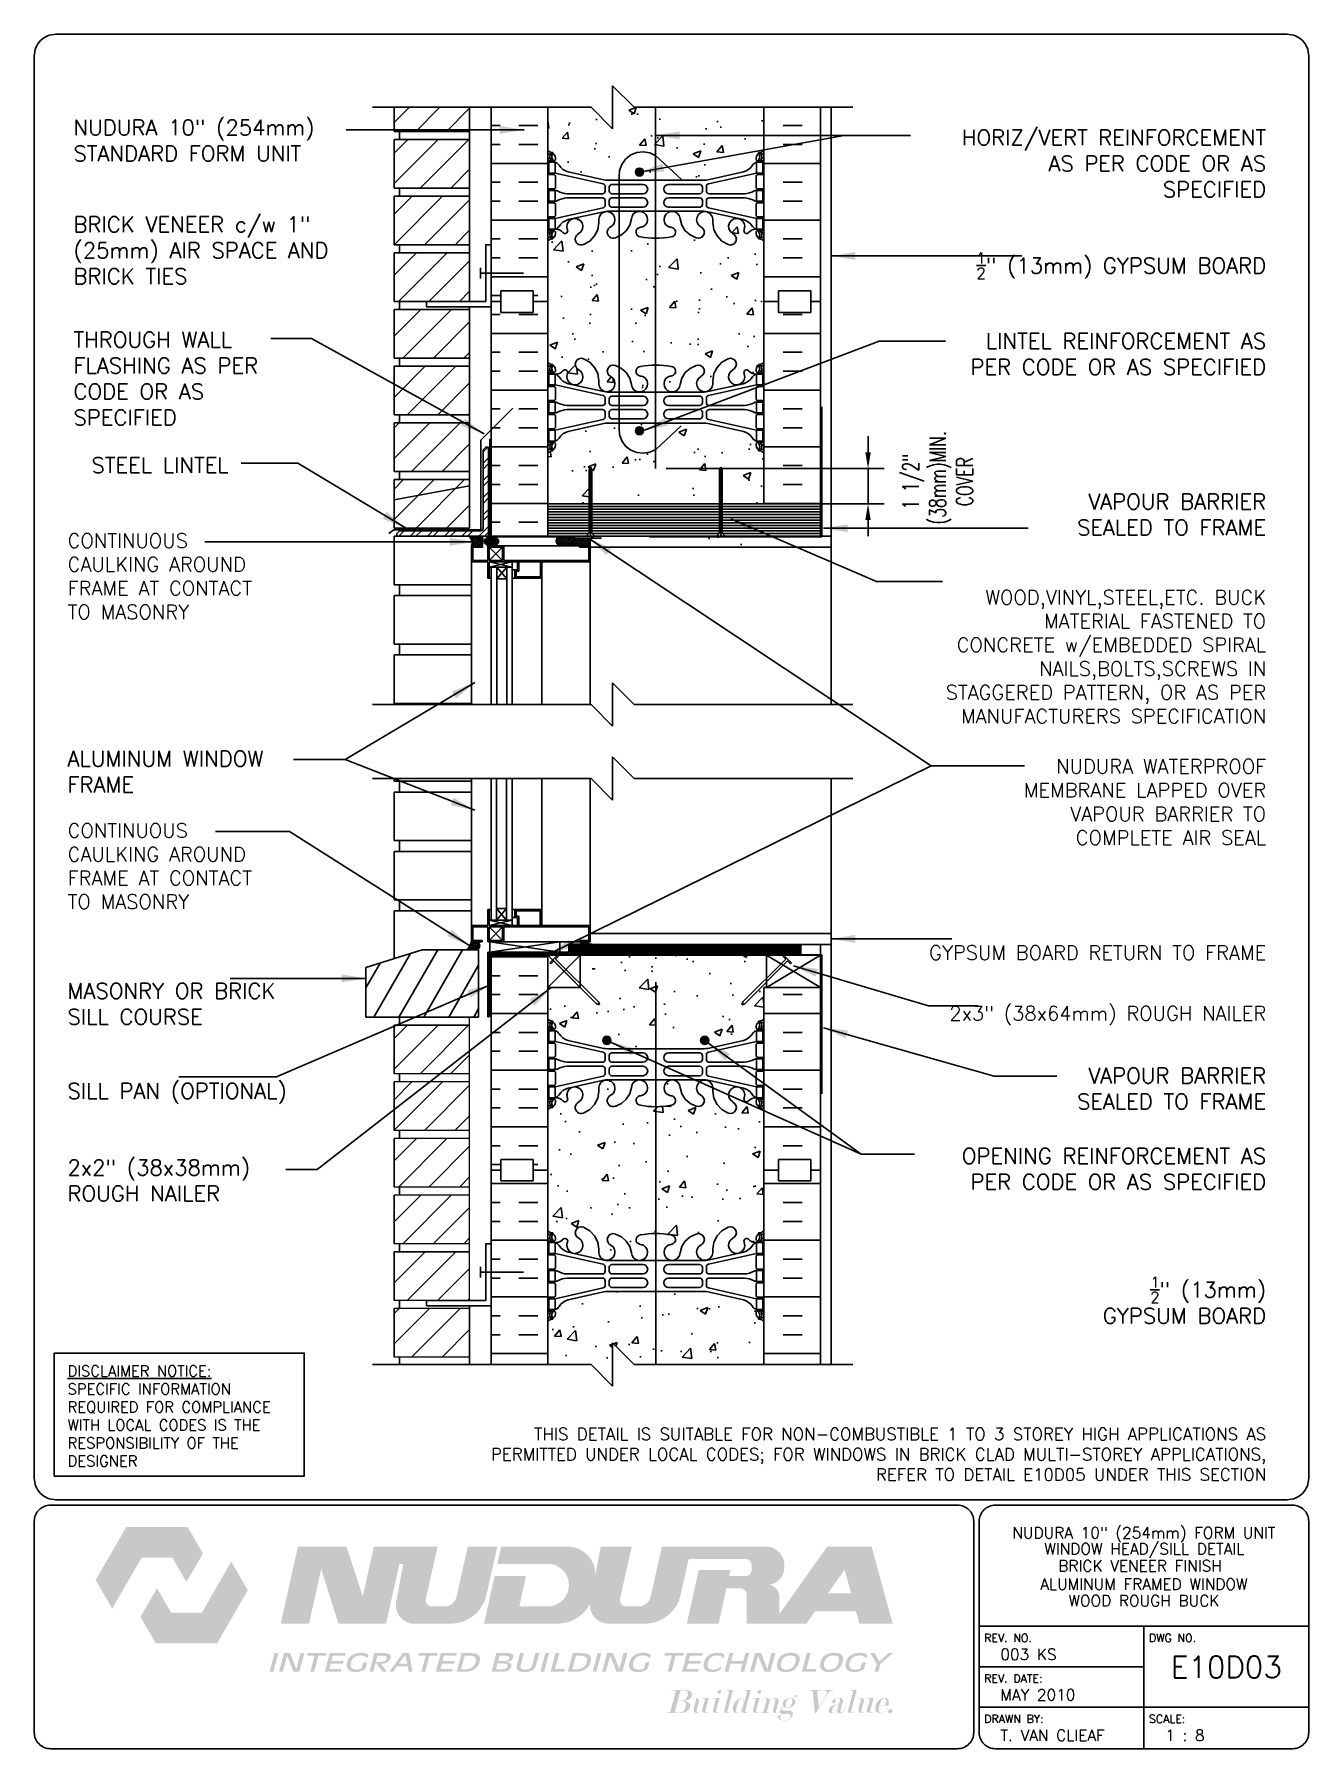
# Paper-space layout 'Layout1' of a CAD drawing. Header units: inches. Extents: x 0.42 to 7.8, y 0.49 to 10.41.
# The model-space entities are those that its viewports show. They can reach past a viewport. Long polylines and large blocks are cut down to what shows.
import ezdxf
from ezdxf.enums import TextEntityAlignment as Align

# ---------------------------------------------------------------- set-up
doc = ezdxf.new("R2010")
doc.units = ezdxf.units.IN
doc.header["$LTSCALE"] = 0.5
doc.header["$MEASUREMENT"] = 0
doc.linetypes.add('DASHED2', pattern=[0.375, 0.25, -0.125])
doc.linetypes.add('HIDDEN2', pattern=[0.1875, 0.125, -0.0625])
doc.layers.get('0').update_dxf_attribs({"linetype": 'CONTINUOUS'})
doc.layers.get('Defpoints').update_dxf_attribs({"linetype": 'CONTINUOUS'})
for name, color, linetype in [('HATCH', 12, 'CONTINUOUS'), ('Hidden2', 12, 'HIDDEN2'), ('LINE18', 9, 'CONTINUOUS'), ('line25', 2, 'CONTINUOUS'), ('LINE3', 3, 'CONTINUOUS'), ('LINE50', 5, 'CONTINUOUS'), ('LINE9', 9, 'CONTINUOUS'), ('LOGO', 7, 'CONTINUOUS'), ('TBK_LINE65', 3, 'CONTINUOUS'), ('TBK_TEXT', 4, 'CONTINUOUS'), ('TEXT', 4, 'CONTINUOUS'), ('Web_Edge', 9, 'CONTINUOUS')]:
    doc.layers.add(name, color=color, linetype=linetype)
doc.styles.add('DIM', font='romans.shx', dxfattribs={"width": 0.7})
doc.styles.add('ROMANS', font='romans')
doc.styles.get("Standard").update_dxf_attribs({"font": 'romans.shx'})
doc.dimstyles.new('ext_12', dxfattribs={"dimscale": 12, "dimtxt": 0.09375, "dimasz": 0.09375, "dimexe": 0.09375, "dimexo": 0.0625, "dimgap": 0.0625, "dimtad": 1, "dimdec": 1, "dimzin": 3, "dimdsep": 46, "dimlunit": 4, "dimtxsty": 'DIM', "dimcen": 0.09, "dimdle": 0.09375, "dimclrt": 4, "dimadec": 0, "dimazin": 0, "dimtfac": 1, "dimtdec": 1, "dimtmove": 2, "dimatfit": 3, "dimfxl": 1, "dimfrac": 2, "dimtolj": 1, "dimtzin": 0, "dimarcsym": 0})
doc.dimstyles.new('ext_8', dxfattribs={"dimscale": 8, "dimtxt": 0.09375, "dimasz": 0.09375, "dimexe": 0.09375, "dimexo": 0.0625, "dimgap": 0.0625, "dimtad": 1, "dimdec": 1, "dimzin": 3, "dimdsep": 46, "dimlunit": 4, "dimtxsty": 'DIM', "dimcen": 0.09, "dimdle": 0.09375, "dimclrt": 4, "dimadec": 0, "dimazin": 0, "dimtfac": 1, "dimtdec": 1, "dimtmove": 2, "dimatfit": 3, "dimfxl": 1, "dimfrac": 2, "dimtolj": 1, "dimtzin": 0, "dimarcsym": 0})

psp = doc.layouts.get("Layout1")

# ---------------------------------------------------------------- texts
at = {"layer": 'TBK_TEXT', "color": 7, "style": 'ROMANS'}
for s, p in [('REV. NO.', (5.9215, 1.107)), ('DWG NO.', (6.876, 1.107)), ('REV. DATE:', (5.9215, 0.8726)), ('DRAWN BY:', (5.9215, 0.6382)), ('SCALE:', (6.876, 0.6382))]:
    psp.add_text(s, height=0.04688, dxfattribs=at).set_placement(p)
at = {"layer": 'TEXT', "insert": (0.6134, 2.7065), "char_height": 0.0625, "width": 1.41371, "attachment_point": 1, "style": 'ROMANS'}
psp.add_mtext('{\\Fromans.shx|c1;\\LDISCLAIMER NOTICE:\\l\\PSPECIFIC INFORMATION REQUIRED FOR COMPLIANCE WITH LOCAL CODES IS THE RESPONSIBILITY OF THE DESIGNER}', dxfattribs=at)

msp = doc.modelspace()

# ---------------------------------------------------------------- texts
at = {"layer": 'TEXT'}
msp.add_text('STEEL LINTEL ', height=0.72, dxfattribs=at).set_placement((2899.045, 484.772), align=Align.MIDDLE_RIGHT)
for s, insert, char_height, width, attachment_point in [('NUDURA 10" (254mm) STANDARD FORM UNIT ', (2891.365, 499.809), 0.72, 16.55925, 4), ('\\A1;HORIZ/VERT REINFORCEMENT AS PER CODE OR AS SPECIFIED', (2946.623, 498.746), 0.72, 16.55925, 6), ('BRICK VENEER c/w 1" (25mm) AIR SPACE AND BRICK TIES', (2891.365, 494.723), 0.72, 14.07459, 4), ('\\A1;{\\H0.7x;\\S1/2;}" (13mm) GYPSUM BOARD', (2946.623, 494.014), 0.72, 14.86021, 6), ('THROUGH WALL FLASHING AS PER CODE OR AS SPECIFIED', (2891.365, 488.783), 0.72, 10.53123, 4), ('\\A1;LINTEL REINFORCEMENT AS PER CODE OR AS SPECIFIED', (2946.623, 489.92), 0.72, 16.55925, 6), ('VAPOUR BARRIER SEALED TO FRAME', (2946.623, 482.485), 0.72, 10.53123, 6), ('{\\H0.9167x;CONTINUOUS CAULKING AROUND FRAME AT CONTACT TO MASONRY}', (2891.09, 479.628), 0.72, 10.53123, 4), ('{\\H0.9167x;WOOD,VINYL,STEEL,ETC. BUCK MATERIAL FASTENED TO CONCRETE w/EMBEDDED SPIRAL NAILS,BOLTS,SCREWS IN STAGGERED PATTERN, OR AS PER MANUFACTURERS SPECIFICATION\\fCalibri|b0|i0|c0|p34;\\P\\A1;\\Fromans|c0;\\H1.091x;\\P\\P\\P\\P\\P\\P\\P\\P\\P }', (2946.623, 469.919), 0.72, 16.55925, 6), ('ALUMINUM WINDOW\\PFRAME', (2891.09, 470.58), 0.72, 10.53123, 4), ('{\\H0.9167x;NUDURA WATERPROOF MEMBRANE LAPPED OVER VAPOUR BARRIER TO COMPLETE AIR SEAL }', (2946.623, 469.171), 0.72, 15.16348, 6), ('{\\H0.9167x;CONTINUOUS CAULKING AROUND FRAME AT CONTACT TO MASONRY}', (2891.09, 466.204), 0.72, 10.53123, 4), ('{\\H0.9167x;GYPSUM BOARD RETURN TO FRAME}', (2946.623, 462.196), 0.72, 15.16348, 6), ('MASONRY OR BRICK SILL COURSE', (2891.09, 459.823), 0.72, 10.53123, 4), ('{\\H0.9167x;2x3" (38x64mm) ROUGH NAILER}', (2946.623, 459.272), 0.72, 15.16348, 6), ('VAPOUR BARRIER SEALED TO FRAME', (2946.623, 455.9), 0.72, 10.53123, 6), ('SILL PAN (OPTIONAL)', (2891.09, 455.668), 0.72, 10.53123, 4), ('2x2" (38x38mm) ROUGH NAILER', (2891.09, 451.64), 0.72, 10.53123, 4), ('OPENING REINFORCEMENT AS PER CODE OR AS SPECIFIED', (2946.623, 452.179), 0.72, 16.39183, 6), ('\\A1;{\\H0.7x;\\S1/2;}" (13mm) GYPSUM BOARD', (2946.623, 446.102), 0.72, 9.78074, 6), (' THIS DETAIL IS SUITABLE FOR NON-COMBUSTIBLE 1 TO 3 STOREY HIGH APPLICATIONS AS PERMITTED UNDER LOCAL CODES; FOR WINDOWS IN BRICK CLAD MULTI-STOREY APPLICATIONS, REFER TO DETAIL E10D05 UNDER THIS SECTION', (2946.623, 438.964), 0.5625, 40.63612, 6)]:
    msp.add_mtext(s, dxfattribs=dict(at, insert=insert, char_height=char_height, width=width, attachment_point=attachment_point))

# ---------------------------------------------------------------- blocks, each defined once
blk = doc.blocks.new('TITLEBLOCK-Tag')
at = {"style": 'ROMANS'}
for tag, height, p in [('TITLE_LINE_1', 0.065, (0.927, -0.1328)), ('TITLE_LINE_2', 0.065, (0.9294, -0.2258)), ('CENTRE-LINE-3', 0.065, (0.927, -0.3246)), ('TITLE_LINE_4', 0.065, (0.927, -0.4299)), ('TITLE_LINE_5', 0.065, (0.927, -0.526)), ('DWG', 0.125, (1.4043, -0.9102))]:
    blk.add_attdef(tag, text='', height=height, dxfattribs=at).set_placement(p, align=Align.MIDDLE_CENTER)
for tag, p in [('LATEST_REVISION', (0.0954, -0.8366)), ('REVISION_DATE', (0.0954, -1.071)), ('DRAWN_BY', (0.0954, -1.3053)), ('SCALE', (1.0499, -1.3053))]:
    blk.add_attdef(tag, text='', height=0.065, dxfattribs=at).set_placement(p, align=Align.MIDDLE_LEFT)
blk = doc.blocks.new('*D3')
at = {"layer": 'Defpoints', "color": 0, "transparency": 16777216}
for p in [(2918.325, 484.616), (2928.177, 484.616), (2923.342, 482.982)]:
    blk.add_point(p, dxfattribs=at)
at = {"layer": 'TEXT', "color": 0, "lineweight": -2, "transparency": 16777216}
for p, q in [((2928.177, 485.366), (2928.177, 486.116)), ((2918.825, 484.616), (2928.927, 484.616)), ((2928.177, 482.982), (2928.177, 484.616)), ((2923.842, 482.982), (2928.927, 482.982)), ((2928.177, 482.232), (2928.177, 481.482))]:
    blk.add_line(p, q, dxfattribs=at)
at = {"layer": 'TEXT', "color": 0, "transparency": 16777216}
for points in [[(2928.052, 485.366), (2928.302, 485.366), (2928.177, 484.616)], [(2928.052, 482.232), (2928.302, 482.232), (2928.177, 482.982)]]:
    blk.add_solid(points, dxfattribs=at)
at = {"layer": 'TEXT', "color": 4, "transparency": 16777216, "insert": (2931.401, 484.006), "char_height": 0.75, "attachment_point": 5, "rotation": 90, "style": 'DIM'}
blk.add_mtext('\\A1;1 1/2" \\P (38mm)MIN. \\PCOVER', dxfattribs=at)

# ---------------------------------------------------------------- dimensions: what is measured, and where the dimension line sits
at = {"layer": 'TEXT'}
dim = msp.add_linear_dim(base=(2928.177, 484.616), p1=(2923.342, 482.982), p2=(2918.325, 484.616), angle=90, text='<> \\P (38mm)MIN. \\PCOVER', dimstyle='ext_8', dxfattribs=at)
dim.commit()
dim.dimension.update_dxf_attribs({"geometry": '*D3', "text_midpoint": (2931.401, 484.006), "dimtype": 160})

# ---------------------------------------------------------------- hatches: boundary and pattern name
at = {"layer": 'HATCH'}
h = msp.add_hatch(dxfattribs=at)
h.set_pattern_fill('AR-CONC', color=256, scale=0.5)
h.set_pattern_definition([(50, (0, 0), (3.586301, -0.3137607), [0.375, -4.125]), (355, (0, 0), (-0.6937567, 3.7609607), [0.3, -3.3]), (100.45144, (0.299, -0.026), (2.8925442, 3.4472), [0.318701, -3.5057106]), (46.1842, (0, 1), (5.3362067, -0.8275964), [0.5625, -6.1875]), (96.63564, (0.4447, 0.931), (4.67331, 4.870593), [0.478052, -5.258569]), (351.18416, (0, 1), (4.67331, 4.870593), [0.45, -4.95]), (21, (0.5, 0.75), (2.9845353, -2.0130945), [0.375, -4.125]), (326, (0.5, 0.75), (1.2165767, 3.62575), [0.3, -3.3]), (71.45144, (0.7487, 0.5822), (4.201112, 1.6126558), [0.318701, -3.5057106]), (37.5, (0, 0), (0.0607993, 1.66446927), [0, -3.26, 0, -3.35, 0, -3.3125]), (7.5, (0, 0), (1.3153477, 1.9720586), [0, -1.91, 0, -3.185, 0, -1.2625]), (327.5, (-1.115, 0), (2.6691122, -0.11277436), [0, -1.25, 0, -3.9, 0, -5.175]), (317.5, (-1.615, 0), (2.9159308, 0.500525), [0, -1.625, 0, -2.59, 0, -3.675])])
h.paths.add_polyline_path([(2923.342, 445.123, 0.08841), (2923.196, 445.221), (2923.106, 445.221), (2923.106, 445.262, -0.249069), (2922.996, 445.469), (2922.996, 445.537, -0.414214), (2923.059, 445.599), (2923.106, 445.599), (2923.106, 445.669), (2923.001, 445.669, -0.168672), (2922.815, 445.819, 0.17445), (2922.408, 446.115), (2920.827, 446.468, 0.054974), (2920.5, 446.504), (2918.342, 446.504), (2916.184, 446.504, 0.054974), (2915.857, 446.468), (2914.277, 446.115, 0.17445), (2913.869, 445.819, -0.168672), (2913.683, 445.669), (2913.578, 445.669), (2913.578, 445.599), (2913.626, 445.599, -0.414214), (2913.688, 445.537), (2913.688, 445.469, -0.249069), (2913.578, 445.262), (2913.578, 445.221), (2913.488, 445.221, 0.088416), (2913.342, 445.123), (2913.342, 443.123), (2915.342, 443.123), (2916.342, 442.123), (2916.342, 444.123), (2917.342, 443.123), (2923.342, 443.123)])
h.paths.add_polyline_path([(2923.342, 454.931, 0.08841), (2923.196, 455.028), (2923.106, 455.028), (2923.106, 455.07, -0.249069), (2922.996, 455.277), (2922.996, 455.345, -0.414214), (2923.059, 455.407), (2923.106, 455.407), (2923.106, 455.477), (2923.001, 455.477, 0.23174), (2922.644, 455.326, -0.834375), (2922.432, 455.452), (2922.444, 455.473, 2.155404), (2921.905, 455.279, -1), (2921.692, 454.768, -0.311223), (2920.983, 455.784), (2920.983, 455.949, 1.661382), (2920.422, 455.596, -1), (2920.208, 455.085, -0.30095), (2919.472, 455.957, 1.661382), (2918.911, 455.604, 0.055617), (2919.09, 455.559, -0.843243), (2919.056, 455.126, -0.047544), (2918.342, 455.062, -0.047544), (2917.628, 455.126, -0.843243), (2917.594, 455.559, 0.055617), (2917.773, 455.604, 1.661382), (2917.212, 455.957, -0.30095), (2916.476, 455.085, -1), (2916.262, 455.596, 1.661382), (2915.701, 455.949), (2915.702, 455.803, -0.316114), (2914.993, 454.768, -1), (2914.779, 455.279, 2.155404), (2914.241, 455.473), (2914.252, 455.452, -0.834375), (2914.041, 455.326, 0.23174), (2913.683, 455.477), (2913.578, 455.477), (2913.578, 455.407), (2913.626, 455.407, -0.414214), (2913.688, 455.345), (2913.688, 455.277, -0.249069), (2913.578, 455.07), (2913.578, 455.028), (2913.488, 455.028, 0.088416), (2913.342, 454.931), (2913.342, 449.316, 0.088416), (2913.488, 449.218), (2913.578, 449.218), (2913.578, 449.177, -0.249069), (2913.688, 448.969), (2913.688, 448.902, -0.414214), (2913.626, 448.839), (2913.578, 448.839), (2913.578, 448.769), (2913.683, 448.769, 0.23174), (2914.041, 448.921, -0.834375), (2914.252, 448.795), (2914.241, 448.774, 2.155404), (2914.779, 448.968, -1), (2914.993, 449.479, -0.311223), (2915.702, 448.463), (2915.701, 448.298, 1.661382), (2916.262, 448.651, -1), (2916.476, 449.162, -0.30095), (2917.212, 448.29, 1.661382), (2917.773, 448.642, 0.055617), (2917.594, 448.688, -0.843243), (2917.628, 449.12, -0.047544), (2918.342, 449.185, -0.047544), (2919.056, 449.12, -0.843243), (2919.09, 448.688, 0.055617), (2918.911, 448.642, 1.661382), (2919.472, 448.29, -0.30095), (2920.208, 449.162, -1), (2920.422, 448.651, 1.661382), (2920.983, 448.298), (2920.983, 448.444, -0.316114), (2921.692, 449.479, -1), (2921.905, 448.968, 2.155404), (2922.444, 448.774), (2922.432, 448.795, -0.834375), (2922.644, 448.921, 0.23174), (2923.001, 448.769), (2923.106, 448.769), (2923.106, 448.839), (2923.059, 448.839, -0.414214), (2922.996, 448.902), (2922.996, 448.969, -0.249069), (2923.106, 449.177), (2923.106, 449.218), (2923.196, 449.218, 0.08841), (2923.342, 449.316)])
h.paths.add_polyline_path([(2923.467, 461.005), (2923.467, 462.076), (2914.842, 462.076), (2914.842, 460.758), (2915.686, 459.914), (2915.727, 459.785), (2915.598, 459.826), (2914.847, 460.576), (2913.342, 460.576), (2913.342, 459.123, 0.088416), (2913.488, 459.026), (2913.578, 459.026), (2913.578, 458.984, -0.249069), (2913.688, 458.777), (2913.688, 458.71, -0.414214), (2913.626, 458.647), (2913.578, 458.647), (2913.578, 458.577), (2913.683, 458.577, -0.168672), (2913.869, 458.428, 0.17445), (2914.277, 458.132), (2915.857, 457.779, 0.054974), (2916.184, 457.743), (2918.342, 457.743), (2920.5, 457.743, 0.054974), (2920.827, 457.779), (2922.408, 458.132, 0.17445), (2922.815, 458.428, -0.168672), (2923.001, 458.577), (2923.106, 458.577), (2923.106, 458.647), (2923.059, 458.647, -0.414214), (2922.996, 458.71), (2922.996, 458.777, -0.249069), (2923.106, 458.984), (2923.106, 459.026), (2923.196, 459.026, 0.08841), (2923.342, 459.123), (2923.342, 460.576), (2923.467, 460.576), (2923.467, 460.829), (2922.464, 459.826), (2922.336, 459.785), (2922.376, 459.914)])
h.paths.add_polyline_path([(2921.293, 484.569), (2921.356, 484.688), (2921.418, 484.569), (2921.418, 482.982), (2923.342, 482.982), (2923.342, 485.346, 0.08841), (2923.196, 485.443), (2923.106, 485.443), (2923.106, 485.485, -0.249069), (2922.996, 485.692), (2922.996, 485.759, -0.414214), (2923.059, 485.822), (2923.106, 485.822), (2923.106, 485.892), (2923.001, 485.892, -0.168672), (2922.815, 486.041, 0.17445), (2922.408, 486.337), (2920.827, 486.69, 0.054974), (2920.5, 486.726), (2918.342, 486.726), (2916.184, 486.726, 0.054974), (2915.857, 486.69), (2914.277, 486.337, 0.17445), (2913.869, 486.041, -0.168672), (2913.683, 485.892), (2913.578, 485.892), (2913.578, 485.822), (2913.626, 485.822, -0.414214), (2913.688, 485.759), (2913.688, 485.692, -0.249069), (2913.578, 485.485), (2913.578, 485.443), (2913.488, 485.443, 0.088416), (2913.342, 485.346), (2913.342, 482.982), (2915.253, 482.982), (2915.253, 484.569), (2915.315, 484.688), (2915.378, 484.569), (2915.378, 482.982), (2921.293, 482.982)])
h.paths.add_polyline_path([(2923.342, 492.346), (2923.342, 495.153, 0.08841), (2923.196, 495.251), (2923.106, 495.251), (2923.106, 495.292, -0.249069), (2922.996, 495.499), (2922.996, 495.567, -0.414214), (2923.059, 495.629), (2923.106, 495.629), (2923.106, 495.699), (2923.001, 495.699, 0.23174), (2922.644, 495.548, -0.834375), (2922.432, 495.674), (2922.444, 495.695, 2.155404), (2921.905, 495.501, -1), (2921.692, 494.99, -0.311223), (2920.983, 496.006), (2920.983, 496.171, 1.661382), (2920.422, 495.818, -1), (2920.208, 495.307, -0.30095), (2919.472, 496.179, 1.661382), (2918.911, 495.826, 0.055617), (2919.09, 495.781, -0.843243), (2919.056, 495.349, -0.047544), (2918.342, 495.284, -0.047544), (2917.628, 495.349, -0.843243), (2917.594, 495.781, 0.055617), (2917.773, 495.826, 1.661382), (2917.212, 496.179, -0.30095), (2916.476, 495.307, -1), (2916.262, 495.818, 1.661382), (2915.701, 496.171), (2915.702, 496.025, -0.316114), (2914.993, 494.99, -1), (2914.779, 495.501, 2.155404), (2914.241, 495.695), (2914.252, 495.674, -0.834375), (2914.041, 495.548, 0.23174), (2913.683, 495.699), (2913.578, 495.699), (2913.578, 495.629), (2913.626, 495.629, -0.414214), (2913.688, 495.567), (2913.688, 495.499, -0.249069), (2913.578, 495.292), (2913.578, 495.251), (2913.488, 495.251, 0.088416), (2913.342, 495.153), (2913.342, 492.346), (2913.342, 489.538, 0.088416), (2913.488, 489.441), (2913.578, 489.441), (2913.578, 489.399, -0.249069), (2913.688, 489.192), (2913.688, 489.124, -0.414214), (2913.626, 489.062), (2913.578, 489.062), (2913.578, 488.992), (2913.683, 488.992, 0.23174), (2914.041, 489.143, -0.834375), (2914.252, 489.017), (2914.241, 488.996, 2.155404), (2914.779, 489.19, -1), (2914.993, 489.701, -0.311223), (2915.702, 488.685), (2915.701, 488.52, 1.661382), (2916.262, 488.873, -1), (2916.476, 489.384, -0.30095), (2917.212, 488.512, 1.661382), (2917.773, 488.865, 0.055617), (2917.594, 488.91, -0.843243), (2917.628, 489.343, -0.047544), (2918.342, 489.407, -0.047544), (2919.056, 489.343, -0.843243), (2919.09, 488.91, 0.055617), (2918.911, 488.865, 1.661382), (2919.472, 488.512, -0.30095), (2920.208, 489.384, -1), (2920.422, 488.873, 1.661382), (2920.983, 488.52), (2920.983, 488.666, -0.316114), (2921.692, 489.701, -1), (2921.905, 489.19, 2.155404), (2922.444, 488.996), (2922.432, 489.017, -0.834375), (2922.644, 489.143, 0.23174), (2923.001, 488.992), (2923.106, 488.992), (2923.106, 489.062), (2923.059, 489.062, -0.414214), (2922.996, 489.124), (2922.996, 489.192, -0.249069), (2923.106, 489.399), (2923.106, 489.441), (2923.196, 489.441, 0.08841), (2923.342, 489.538)])
h.paths.add_polyline_path([(2923.342, 501.346), (2917.342, 501.346), (2916.342, 502.346), (2916.342, 500.346), (2915.342, 501.346), (2913.342, 501.346), (2913.342, 499.346, 0.088416), (2913.488, 499.248), (2913.578, 499.248), (2913.578, 499.207, -0.249069), (2913.688, 498.999), (2913.688, 498.932, -0.414214), (2913.626, 498.869), (2913.578, 498.869), (2913.578, 498.799), (2913.683, 498.799, -0.168672), (2913.869, 498.65, 0.17445), (2914.277, 498.354), (2915.857, 498.001, 0.054974), (2916.184, 497.965), (2918.342, 497.965), (2920.5, 497.965, 0.054974), (2920.827, 498.001), (2922.408, 498.354, 0.17445), (2922.815, 498.65, -0.168672), (2923.001, 498.799), (2923.106, 498.799), (2923.106, 498.869), (2923.059, 498.869, -0.414214), (2922.996, 498.932), (2922.996, 498.999, -0.249069), (2923.106, 499.207), (2923.106, 499.248), (2923.196, 499.248, 0.08841), (2923.342, 499.346)])
h = msp.add_hatch(dxfattribs=at)
h.set_pattern_fill('ANSI31', color=256, scale=8, style=0)
h.paths.add_polyline_path([(2909.717, 486.732), (2906.217, 486.732), (2906.217, 484.482), (2909.717, 484.482)])
h.paths.add_polyline_path([(2909.717, 489.357), (2906.217, 489.357), (2906.217, 487.107), (2909.717, 487.107)])
h.paths.add_polyline_path([(2909.717, 491.982), (2906.217, 491.982), (2906.217, 489.732), (2909.717, 489.732)])
h.paths.add_polyline_path([(2909.717, 494.607), (2906.217, 494.607), (2906.217, 492.357), (2909.717, 492.357)])
h.paths.add_polyline_path([(2909.717, 497.232), (2906.217, 497.232), (2906.217, 494.982), (2909.717, 494.982)])
h.paths.add_polyline_path([(2909.717, 499.857), (2906.217, 499.857), (2906.217, 497.607), (2909.717, 497.607)])
h.paths.add_polyline_path([(2909.717, 501.346), (2906.217, 501.346), (2906.217, 500.232), (2909.717, 500.232)])
h.paths.add_polyline_path([(2909.717, 483.822), (2906.217, 483.175), (2906.217, 481.857), (2909.717, 481.857)])
h.paths.add_polyline_path([(2909.717, 483.822), (2909.717, 484.107), (2906.217, 484.107), (2906.217, 483.175)])
h.paths.add_polyline_path([(2909.717, 458.839), (2906.217, 458.839), (2906.217, 456.589), (2909.717, 456.589)])
h.paths.add_polyline_path([(2909.717, 456.214), (2906.217, 456.214), (2906.217, 453.964), (2909.717, 453.964)])
h.paths.add_polyline_path([(2909.717, 453.589), (2906.217, 453.589), (2906.217, 451.339), (2909.717, 451.339)])
h.paths.add_polyline_path([(2909.717, 450.964), (2906.217, 450.964), (2906.217, 448.714), (2909.717, 448.714)])
h.paths.add_polyline_path([(2909.717, 448.339), (2906.217, 448.339), (2906.217, 446.089), (2909.717, 446.089)])
h.paths.add_polyline_path([(2909.717, 445.714), (2906.217, 445.714), (2906.217, 443.464), (2909.717, 443.464)])
h = msp.add_hatch(dxfattribs=at)
h.set_pattern_fill('INSUL', color=256, scale=7, style=0)
h.paths.add_polyline_path([(2913.342, 501.346), (2910.717, 501.346), (2910.717, 492.346), (2911.155, 492.346), (2911.155, 492.846), (2912.655, 492.846), (2912.655, 492.346), (2913.342, 492.346)])
h.paths.add_polyline_path([(2925.967, 501.346), (2923.342, 501.346), (2923.342, 492.346), (2923.592, 492.346), (2924.03, 492.346), (2924.03, 492.846), (2925.53, 492.846), (2925.53, 492.346), (2925.967, 492.346)])
h = msp.add_hatch(dxfattribs=at)
h.set_pattern_fill('INSUL', color=256, scale=7, style=0)
h.paths.add_polyline_path([(2913.342, 492.346), (2912.655, 492.346), (2912.655, 491.846), (2911.155, 491.846), (2911.155, 492.346), (2910.717, 492.346), (2910.717, 492.107), (2910.717, 481.482), (2913.342, 481.482)])
h.paths.add_polyline_path([(2925.967, 492.346), (2925.53, 492.346), (2925.53, 491.846), (2924.03, 491.846), (2924.03, 492.346), (2923.592, 492.346), (2923.342, 492.346), (2923.342, 482.982), (2925.967, 482.982)])
h = msp.add_hatch(dxfattribs=at)
h.set_pattern_fill('ANSI32', color=256, scale=1.5, style=0)
h.set_pattern_definition([(45, (2995.95174, 327.04824), (-0.3977476, 0.3977476), []), (45, (2996.2169, 327.04824), (-0.3977476, 0.3977476), [])])
h.paths.add_polyline_path([(2910.592, 481.482), (2910.592, 485.607), (2910.467, 485.607), (2910.342, 485.482), (2910.342, 481.857, -0.414214), (2910.217, 481.732), (2906.467, 481.732), (2906.342, 481.607), (2906.342, 481.482)])
h = msp.add_hatch(dxfattribs=at)
h.set_pattern_fill('ANSI37', color=256, scale=0.5)
h.set_pattern_definition([(45, (86.112674, -4.442184), (-0.0441941738, 0.0441941738), []), (135, (86.112674, -4.442184), (-0.0441941738, -0.0441941738), [])])
edge = h.paths.add_edge_path()
edge.add_line((2910.902, 481.426), (2910.566, 481.426))
edge.add_arc((2910.583, 481.245), 0.182, 95.41549, 264.92316)
edge.add_line((2910.567, 481.064), (2910.902, 481.064))
edge.add_arc((2910.877, 481.245), 0.183, 278.08236, 441.91764)
edge = h.paths.add_edge_path()
edge.add_line((2915.362, 481.386), (2914.619, 481.386))
edge.add_arc((2914.619, 481.416), 0.03, 180, 270, ccw=False)
edge.add_line((2914.589, 481.416), (2914.589, 481.419))
edge.add_arc((2914.559, 481.419), 0.03, 360, 450)
edge.add_line((2914.559, 481.449), (2913.816, 481.447))
edge.add_arc((2913.958, 481.263), 0.233, 127.84911, 249.9384)
edge.add_line((2913.879, 481.044), (2914.805, 481.044))
edge.add_line((2914.805, 481.044), (2915.305, 481.044))
edge.add_arc((2915.847, 481.13), 0.549, 152.06679, 188.9397, ccw=False)
edge = h.paths.add_edge_path()
edge.add_line((2910.305, 481.482), (2909.69, 481.482))
edge.add_arc((2909.429, 481.179), 0.399, -19.77133, 49.24807, ccw=False)
edge.add_line((2909.805, 481.044), (2910.305, 481.044))
edge.add_arc((2909.492, 481.263), 0.841, 344.92962, 375.07038)
h = msp.add_hatch(dxfattribs=at)
h.set_pattern_fill('AR-SAND', color=256, scale=0.5, style=0)
h.set_pattern_definition([(37.5, (86.1127, -4.4422), (-0.03149668, 0.96341188), [0, -0.76, 0, -0.85, 0, -0.8125]), (7.5, (86.1127, -4.4422), (0.88488835, 1.41107303), [0, -0.41, 0, -0.685, 0, -0.2625]), (327.5, (85.4977, -4.4422), (1.55707093, 0.00282953), [0, -0.25, 0, -0.9, 0, -1.175]), (317.5, (85.4977, -4.4422), (1.5030633, 0.4388378), [0, -0.125, 0, -0.59, 0, -0.675])])
h.paths.add_polyline_path([(2920.615, 481.482), (2920.979, 481.293), (2921.582, 480.982), (2922.467, 480.982), (2922.467, 481.482)])
h = msp.add_hatch(dxfattribs=at)
h.set_pattern_fill('ANSI31', color=256, scale=8, angle=15, style=0)
h.set_pattern_definition([(60, (2801.5297, 309.5042), (-0.8660254, 0.5), [])])
h.paths.add_polyline_path([(2910.135, 462.326), (2907.523, 462.326), (2904.911, 461.501), (2904.911, 459.214), (2910.135, 459.214)])
h = msp.add_hatch(dxfattribs=at)
h.set_pattern_fill('ANSI37', color=256, scale=0.5)
h.set_pattern_definition([(45, (86.112674, -4.442184), (-0.0441941738, 0.0441941738), []), (135, (86.112674, -4.442184), (-0.0441941738, -0.0441941738), [])])
h.paths.add_polyline_path([(2910.042, 462.701), (2909.8, 462.701), (2909.8, 462.732, -0.182658), (2909.574, 462.326), (2910.042, 462.326, 0.799805)])
h = msp.add_hatch(dxfattribs=at)
h.set_pattern_fill('INSUL', color=256, scale=7, style=0)
h.paths.add_polyline_path([(2913.342, 462.335), (2910.717, 462.335), (2910.717, 452.123), (2911.155, 452.123), (2911.155, 452.623), (2912.655, 452.623), (2912.655, 452.123), (2913.342, 452.123)])
h.paths.add_polyline_path([(2925.967, 460.576), (2924.467, 460.576), (2923.342, 460.576), (2923.342, 452.123), (2924.03, 452.123), (2924.03, 452.623), (2925.53, 452.623), (2925.53, 452.123), (2925.967, 452.123)])
h = msp.add_hatch(dxfattribs=at)
h.set_pattern_fill('ANSI37', color=256, scale=0.25)
h.set_pattern_definition([(45, (86.112674, -4.442184), (-0.0220970869, 0.0220970869), []), (135, (86.112674, -4.442184), (-0.0220970869, -0.0220970869), [])])
h.paths.add_polyline_path([(2915.173, 462.695), (2914.92, 462.695, 0.765833), (2914.889, 462.592), (2915.204, 462.592, 0.765833)])
h.paths.add_polyline_path([(2915.086, 462.639, -1), (2915.004, 462.639, -1)], flags=16)
h = msp.add_hatch(dxfattribs=at)
h.set_pattern_fill('INSUL', color=256, scale=7, style=0)
h.paths.add_polyline_path([(2910.717, 443.123), (2913.342, 443.123), (2913.342, 445.835), (2913.342, 452.123), (2912.655, 452.123), (2912.655, 451.623), (2911.155, 451.623), (2911.155, 452.123), (2910.717, 452.123), (2910.717, 445.835)])
h.paths.add_polyline_path([(2925.967, 452.123), (2925.53, 452.123), (2925.53, 451.623), (2924.03, 451.623), (2924.03, 452.123), (2923.342, 452.123), (2923.342, 445.835), (2923.342, 443.123), (2925.967, 443.123), (2925.967, 445.835)])
at = {"layer": 'LINE3'}
for points in [[(2917.774, 498.347, 1), (2917.399, 498.347, 1)], [(2917.774, 486.367, 1), (2917.399, 486.367, 1)], [(2916.263, 458.134, 1), (2915.888, 458.134, 1)], [(2920.797, 458.134, 1), (2920.422, 458.134, 1)]]:
    msp.add_hatch(color=256, dxfattribs=at).paths.add_polyline_path(points)

# ---------------------------------------------------------------- linework, layer by layer
at = {"layer": 'HATCH'}
for p, q in [((2923.165, 499.082), (2923.165, 499.082)), ((2923.323, 496.363), (2923.323, 496.363)), ((2915.315, 481.482), (2915.315, 484.688)), ((2921.356, 481.482), (2921.356, 484.688)), ((2915.253, 482.857), (2913.342, 482.857)), ((2921.293, 482.857), (2915.378, 482.857)), ((2925.967, 482.857), (2921.418, 482.857)), ((2915.253, 482.732), (2913.342, 482.732)), ((2915.253, 482.607), (2913.342, 482.607)), ((2915.253, 482.482), (2913.342, 482.482)), ((2915.253, 482.357), (2913.342, 482.357)), ((2915.253, 482.107), (2913.342, 482.107)), ((2915.253, 481.982), (2913.342, 481.982)), ((2921.293, 482.732), (2915.378, 482.732)), ((2921.293, 482.607), (2915.378, 482.607)), ((2921.293, 482.482), (2915.378, 482.482)), ((2921.293, 482.357), (2915.378, 482.357)), ((2921.293, 482.107), (2915.378, 482.107)), ((2921.293, 481.982), (2915.378, 481.982)), ((2925.967, 482.732), (2921.418, 482.732)), ((2925.967, 482.607), (2921.418, 482.607)), ((2925.967, 482.482), (2921.418, 482.482)), ((2925.967, 482.357), (2921.418, 482.357)), ((2925.967, 482.107), (2921.418, 482.107)), ((2925.967, 481.982), (2921.418, 481.982)), ((2910.566, 481.426), (2910.902, 481.426)), ((2915.253, 481.857), (2913.342, 481.857)), ((2915.253, 481.732), (2913.342, 481.732)), ((2915.234, 481.607), (2913.342, 481.607)), ((2921.293, 481.857), (2915.378, 481.857)), ((2921.293, 481.732), (2915.378, 481.732)), ((2921.275, 481.607), (2915.396, 481.607)), ((2925.967, 481.857), (2921.418, 481.857)), ((2925.967, 481.732), (2921.418, 481.732)), ((2925.967, 481.607), (2921.437, 481.607)), ((2910.902, 481.064), (2910.567, 481.064)), ((2926.467, 480.982), (2926.467, 473.689)), ((2926.467, 462.835), (2926.467, 470.262)), ((2910.65, 462.701), (2913.89, 462.225)), ((2913.89, 462.701), (2910.65, 462.225)), ((2925.069, 462.545), (2914.404, 462.545)), ((2925.069, 462.514), (2914.404, 462.514)), ((2925.069, 462.482), (2914.404, 462.482)), ((2925.069, 462.451), (2914.404, 462.451)), ((2925.069, 462.42), (2914.404, 462.42)), ((2925.069, 462.389), (2914.404, 462.389)), ((2925.069, 462.357), (2914.404, 462.357)), ((2914.404, 462.326), (2925.069, 462.326)), ((2925.069, 462.295), (2914.404, 462.295)), ((2925.069, 462.264), (2914.404, 462.264)), ((2925.069, 462.232), (2914.404, 462.232)), ((2925.069, 462.201), (2914.404, 462.201)), ((2925.069, 462.17), (2914.404, 462.17)), ((2925.069, 462.139), (2914.404, 462.139)), ((2913.342, 462.076), (2914.842, 460.576)), ((2914.842, 462.076), (2913.342, 460.576)), ((2925.069, 462.107), (2914.404, 462.107)), ((2923.467, 462.076), (2925.967, 460.576)), ((2925.967, 462.076), (2923.467, 460.576))]:
    msp.add_line(p, q, dxfattribs=at)
at = {"layer": 'HATCH', "color": 6, "linetype": 'DASHED2'}
for p, q in [((2910.655, 481.449), (2910.655, 485.99)), ((2914.559, 481.449), (2910.655, 481.449)), ((2914.589, 481.416), (2914.589, 481.419)), ((2914.619, 481.386), (2915.829, 481.386)), ((2910.686, 462.123), (2914.389, 462.123)), ((2910.686, 462.123), (2910.686, 459.227)), ((2914.389, 462.123), (2914.389, 462.592)), ((2914.389, 462.592), (2915.389, 462.592)), ((2926.042, 462.1), (2913.404, 462.1)), ((2926.042, 462.1), (2926.042, 455.656))]:
    msp.add_line(p, q, dxfattribs=at)
msp.add_lwpolyline([(2926.03, 487.468), (2926.03, 481.449), (2914.826, 481.449)], dxfattribs=at)
at = {"layer": 'HATCH', "flags": 128}
for points in [[(2909.809, 480.294), (2909.809, 473.689)], [(2915.309, 480.294), (2915.309, 473.689)], [(2913.059, 479.544), (2913.059, 473.689)], [(2909.805, 463.46), (2909.805, 470.262)], [(2913.055, 464.201), (2913.055, 470.253)], [(2915.305, 463.451), (2915.305, 470.253)]]:
    msp.add_lwpolyline(points, dxfattribs=at)
at = {"layer": 'HATCH'}
for centre, radius, start, end in [((2909.429, 481.179), 0.399, 340.22867, 49.24807), ((2909.492, 481.263), 0.841, 344.92962, 15.07038), ((2910.583, 481.245), 0.182, 95.07684, 264.92316), ((2910.877, 481.245), 0.183, 278.08236, 81.91764), ((2913.958, 481.263), 0.233, 110.06284, 249.93716), ((2915.847, 481.13), 0.549, 140.05086, 188.9397), ((2909.15, 462.829), 0.658, 310.17859, 351.58269), ((2910, 462.514), 0.192, 282.69398, 77.30602)]:
    msp.add_arc(centre, radius, start, end, dxfattribs=at)
at = {"layer": 'HATCH', "color": 6, "linetype": 'DASHED2'}
for centre, start, end in [((2914.559, 481.419), 0, 90), ((2914.619, 481.416), 180, 270)]:
    msp.add_arc(centre, 0.03, start, end, dxfattribs=at)
at = {"layer": 'Hidden2'}
msp.add_lwpolyline([(2910.621, 459.225), (2910.559, 459.225), (2910.559, 462.225), (2914.309, 462.225), (2914.309, 462.6), (2914.371, 462.6), (2914.371, 462.163), (2910.621, 462.163), (2910.621, 459.225)], dxfattribs=at)
at = {"layer": 'LINE18', "linetype": 'HIDDEN2'}
for p, q in [((2915.315, 484.688), (2915.253, 484.569)), ((2915.253, 481.625), (2915.253, 484.569)), ((2915.315, 484.688), (2915.378, 484.569)), ((2915.378, 481.625), (2915.378, 484.569)), ((2921.356, 484.688), (2921.293, 484.569)), ((2921.293, 481.625), (2921.293, 484.569)), ((2921.356, 484.688), (2921.418, 484.569)), ((2921.418, 481.625), (2921.418, 484.569))]:
    msp.add_line(p, q, dxfattribs=at)
at = {"layer": 'LINE18'}
for p, q in [((2915.253, 481.625), (2915.109, 481.482)), ((2915.378, 481.625), (2915.521, 481.482)), ((2921.293, 481.625), (2921.15, 481.482)), ((2921.418, 481.625), (2921.562, 481.482)), ((2910.309, 480.982), (2910.309, 481.044)), ((2914.809, 480.982), (2914.809, 481.044)), ((2926.467, 480.982), (2915.309, 480.982)), ((2911.464, 463.389), (2913.446, 463.389)), ((2910.305, 462.764), (2910.305, 462.701)), ((2914.805, 462.764), (2914.805, 462.701)), ((2913.436, 461.723), (2913.48, 461.679)), ((2913.612, 461.811), (2915.598, 459.826)), ((2913.701, 461.9), (2915.686, 459.914)), ((2913.789, 462.076), (2913.833, 462.032)), ((2924.362, 461.9), (2922.376, 459.914)), ((2924.45, 461.811), (2922.464, 459.826)), ((2924.273, 462.076), (2924.229, 462.032)), ((2924.626, 461.723), (2924.582, 461.679)), ((2915.727, 459.785), (2915.598, 459.826)), ((2915.727, 459.785), (2915.686, 459.914)), ((2922.336, 459.785), (2922.376, 459.914)), ((2922.336, 459.785), (2922.464, 459.826))]:
    msp.add_line(p, q, dxfattribs=at)
at = {"layer": 'LINE18', "color": 2, "lineweight": 0}
for p, q in [((2909.717, 456.589), (2909.717, 459.214)), ((2909.717, 458.839), (2906.217, 458.839)), ((2906.467, 458.839), (2909.717, 458.839)), ((2909.717, 456.589), (2906.217, 456.589)), ((2909.717, 453.964), (2909.717, 456.589)), ((2909.717, 456.214), (2906.217, 456.214)), ((2909.717, 453.964), (2906.217, 453.964)), ((2909.717, 453.589), (2906.217, 453.589)), ((2909.717, 446.089), (2909.717, 453.964)), ((2909.717, 451.339), (2906.217, 451.339)), ((2909.717, 450.964), (2906.217, 450.964)), ((2909.717, 448.714), (2906.217, 448.714)), ((2909.717, 448.339), (2906.217, 448.339)), ((2906.467, 448.339), (2909.717, 448.339)), ((2909.717, 446.089), (2906.217, 446.089)), ((2909.717, 445.714), (2906.217, 445.714)), ((2909.717, 443.464), (2906.217, 443.464))]:
    msp.add_line(p, q, dxfattribs=at)
at = {"layer": 'LINE18', "flags": 128}
for points in [[(2910.309, 481.044), (2909.809, 481.044), (2909.809, 480.294), (2910.559, 480.294), (2910.559, 479.544)], [(2910.309, 480.982), (2909.872, 480.982), (2909.872, 480.357)], [(2910.559, 481.044), (2914.809, 481.044)], [(2910.559, 481.044), (2910.559, 480.357)], [(2910.559, 481.044), (2910.622, 481.044)], [(2910.782, 481.044), (2910.622, 481.044)], [(2910.622, 480.357), (2910.622, 480.982)], [(2910.782, 480.982), (2910.622, 480.982)], [(2910.782, 480.982), (2910.782, 481.044)], [(2910.782, 480.982), (2911.086, 480.982)], [(2911.086, 481.044), (2911.246, 481.044)], [(2911.086, 480.982), (2911.086, 481.044)], [(2911.086, 480.982), (2911.246, 480.982)], [(2911.309, 481.044), (2911.246, 481.044)], [(2911.246, 480.357), (2911.246, 480.982)], [(2911.309, 480.357), (2911.309, 481.044)], [(2914.809, 481.044), (2915.309, 481.044), (2915.309, 480.294)], [(2914.809, 480.982), (2915.247, 480.982), (2915.247, 480.357)], [(2910.559, 480.357), (2909.872, 480.357)], [(2910.782, 480.357), (2910.622, 480.357)], [(2910.622, 479.544), (2910.622, 480.294)], [(2910.782, 480.294), (2910.622, 480.294)], [(2910.622, 479.544), (2910.622, 480.044), (2910.722, 480.044), (2910.722, 479.544), (2910.622, 479.544)], [(2910.722, 480.044), (2910.722, 473.689)], [(2910.722, 480.044), (2910.972, 480.044)], [(2910.782, 480.357), (2911.086, 480.357)], [(2910.782, 480.294), (2910.782, 480.357)], [(2910.782, 480.294), (2911.086, 480.294)], [(2910.972, 480.044), (2910.972, 479.507), (2911.434, 479.507), (2911.434, 480.044), (2910.972, 480.044)], [(2911.086, 480.294), (2911.086, 480.357)], [(2911.086, 480.357), (2911.246, 480.357)], [(2915.309, 480.294), (2911.086, 480.294)], [(2915.247, 480.357), (2911.309, 480.357)], [(2911.434, 480.044), (2911.684, 480.044)], [(2911.684, 480.044), (2911.684, 480.294)], [(2911.684, 480.044), (2911.684, 473.689)], [(2911.809, 479.919), (2911.684, 479.919)], [(2913.059, 480.294), (2913.059, 479.544), (2911.809, 479.544), (2911.809, 479.919), (2911.934, 479.919)], [(2912.997, 480.294), (2912.997, 479.607), (2911.872, 479.607), (2911.872, 479.857), (2911.997, 479.857)], [(2911.934, 480.294), (2911.934, 479.919)], [(2911.997, 479.857), (2911.997, 480.294)], [(2910.559, 479.544), (2910.622, 479.544)], [(2911.809, 479.544), (2911.684, 479.544)], [(2910.717, 463.701), (2910.717, 470.253)], [(2911.68, 463.701), (2911.68, 470.253)], [(2910.305, 462.701), (2909.805, 462.701), (2909.805, 463.451), (2910.555, 463.451), (2910.555, 464.201)], [(2910.555, 464.201), (2910.617, 464.201)], [(2910.617, 464.201), (2910.617, 463.701), (2910.717, 463.701), (2910.717, 464.201), (2910.617, 464.201)], [(2910.617, 464.201), (2910.617, 463.451)], [(2910.967, 463.701), (2910.967, 464.239), (2911.43, 464.239), (2911.43, 463.701), (2910.967, 463.701)], [(2911.805, 464.201), (2911.68, 464.201)], [(2911.805, 463.826), (2911.68, 463.826)], [(2913.055, 463.451), (2913.055, 464.201), (2911.805, 464.201), (2911.805, 463.826), (2911.93, 463.826)], [(2912.992, 463.451), (2912.992, 464.139), (2911.867, 464.139), (2911.867, 463.888), (2911.992, 463.889)], [(2911.93, 463.451), (2911.93, 463.826)], [(2911.992, 463.889), (2911.992, 463.451)], [(2910.555, 463.389), (2909.867, 463.388)], [(2910.305, 462.764), (2909.867, 462.764), (2909.867, 463.388)], [(2910.555, 462.701), (2910.555, 463.389)], [(2910.777, 463.451), (2910.617, 463.451)], [(2910.617, 463.389), (2910.617, 462.764)], [(2910.777, 463.389), (2910.617, 463.389)], [(2910.717, 463.701), (2910.967, 463.701)], [(2910.777, 463.451), (2911.082, 463.451)], [(2910.777, 463.451), (2910.777, 463.389)], [(2910.777, 463.389), (2911.082, 463.389)], [(2915.305, 463.451), (2911.082, 463.451)], [(2911.082, 463.451), (2911.082, 463.389)], [(2911.082, 463.389), (2911.242, 463.389)], [(2911.242, 463.389), (2911.242, 462.764)], [(2915.242, 463.389), (2911.305, 463.389)], [(2911.305, 463.389), (2911.305, 462.701)], [(2911.43, 463.701), (2911.68, 463.701)], [(2911.68, 463.701), (2911.68, 463.451)], [(2914.805, 462.701), (2915.305, 462.701), (2915.305, 463.451)], [(2914.805, 462.764), (2915.242, 462.764), (2915.242, 463.389)], [(2910.555, 462.701), (2914.805, 462.701)], [(2910.555, 462.701), (2910.617, 462.701)], [(2910.777, 462.764), (2910.617, 462.764)], [(2910.777, 462.701), (2910.617, 462.701)], [(2910.777, 462.764), (2911.082, 462.764)], [(2910.777, 462.764), (2910.777, 462.701)], [(2911.082, 462.764), (2911.242, 462.764)], [(2911.082, 462.764), (2911.082, 462.701)], [(2911.082, 462.701), (2911.242, 462.701)], [(2911.305, 462.701), (2911.242, 462.701)]]:
    msp.add_lwpolyline(points, dxfattribs=at)
at = {"layer": 'LINE18'}
for points in [[(2913.656, 461.944), (2913.436, 461.723)], [(2913.612, 461.811), (2913.48, 461.679)], [(2913.656, 461.944), (2913.789, 462.076)], [(2913.701, 461.9), (2913.833, 462.032)], [(2924.362, 461.9), (2924.229, 462.032)], [(2924.406, 461.944), (2924.273, 462.076)], [(2924.406, 461.944), (2924.626, 461.723)], [(2924.45, 461.811), (2924.582, 461.679)]]:
    msp.add_lwpolyline(points, dxfattribs=at)
at = {"layer": 'line25'}
for p, q in [((2906.217, 500.232), (2906.217, 501.346)), ((2909.717, 492.357), (2909.717, 501.346)), ((2913.342, 501.346), (2913.342, 492.346)), ((2923.342, 492.346), (2923.342, 501.346)), ((2906.217, 500.232), (2909.717, 500.232)), ((2906.467, 499.857), (2906.467, 500.232)), ((2906.217, 499.857), (2909.717, 499.857)), ((2906.217, 497.607), (2906.217, 499.857)), ((2906.217, 497.607), (2909.717, 497.607)), ((2906.217, 497.232), (2909.717, 497.232)), ((2906.217, 494.982), (2906.217, 497.232)), ((2906.467, 497.232), (2906.467, 497.607)), ((2906.217, 494.982), (2909.717, 494.982)), ((2906.467, 494.607), (2906.467, 494.982)), ((2906.217, 494.607), (2909.717, 494.607)), ((2906.217, 492.357), (2906.217, 494.607)), ((2906.217, 492.357), (2909.717, 492.357)), ((2906.467, 491.982), (2906.467, 492.357)), ((2913.342, 492.346), (2913.342, 481.482)), ((2923.342, 482.982), (2923.342, 492.346)), ((2906.217, 491.982), (2909.717, 491.982)), ((2906.217, 489.732), (2906.217, 491.982)), ((2909.717, 491.982), (2909.717, 492.107)), ((2909.717, 481.857), (2909.717, 491.982)), ((2906.217, 489.732), (2909.717, 489.732)), ((2906.217, 489.357), (2909.717, 489.357)), ((2906.217, 487.107), (2906.217, 489.357)), ((2906.467, 489.357), (2906.467, 489.732)), ((2906.217, 487.107), (2909.717, 487.107)), ((2906.467, 486.732), (2906.467, 487.107)), ((2906.217, 486.732), (2909.717, 486.732)), ((2906.217, 484.482), (2906.217, 486.732)), ((2906.217, 484.482), (2909.717, 484.482)), ((2906.467, 484.107), (2906.467, 484.482)), ((2906.217, 481.857), (2906.217, 484.107)), ((2906.217, 484.107), (2909.717, 484.107)), ((2925.967, 482.982), (2913.342, 482.982)), ((2925.967, 482.982), (2925.967, 481.482)), ((2915.253, 482.232), (2913.342, 482.232)), ((2921.293, 482.232), (2915.378, 482.232)), ((2925.967, 482.232), (2921.418, 482.232)), ((2906.217, 481.857), (2909.717, 481.857)), ((2906.467, 481.783), (2906.467, 481.857)), ((2913.347, 481.482), (2910.717, 481.482)), ((2925.967, 481.482), (2913.342, 481.482)), ((2907.523, 462.326), (2904.911, 461.501)), ((2907.523, 462.326), (2910.135, 462.326)), ((2910.135, 459.214), (2910.135, 462.326)), ((2904.911, 461.501), (2904.911, 459.214)), ((2925.967, 462.076), (2910.717, 462.076)), ((2910.717, 462.076), (2925.967, 462.076)), ((2913.342, 462.076), (2913.342, 445.835)), ((2923.467, 462.076), (2923.467, 460.576)), ((2925.967, 462.076), (2925.967, 460.576)), ((2923.342, 445.835), (2923.342, 460.576)), ((2923.342, 460.576), (2925.967, 460.576)), ((2904.911, 459.214), (2910.135, 459.214)), ((2906.467, 458.839), (2906.467, 459.214)), ((2906.217, 458.839), (2909.717, 458.839)), ((2906.217, 458.839), (2906.217, 456.589)), ((2906.467, 456.214), (2906.467, 456.589)), ((2906.217, 456.214), (2906.217, 453.964)), ((2906.217, 453.589), (2906.217, 451.339)), ((2906.467, 453.589), (2906.467, 453.964)), ((2906.467, 450.964), (2906.467, 451.339)), ((2906.217, 450.964), (2906.217, 448.714)), ((2906.467, 448.339), (2906.467, 448.714)), ((2906.217, 448.339), (2909.717, 448.339)), ((2906.217, 448.339), (2906.217, 446.089)), ((2906.217, 445.714), (2906.217, 443.464)), ((2906.467, 445.714), (2906.467, 446.089)), ((2909.717, 445.839), (2909.717, 445.714)), ((2909.717, 445.714), (2909.717, 443.123)), ((2913.342, 445.835), (2913.342, 443.123)), ((2923.342, 443.123), (2923.342, 445.835)), ((2906.467, 443.123), (2906.467, 443.464))]:
    msp.add_line(p, q, dxfattribs=at)
at = {"layer": 'line25', "color": 12}
for p, q in [((2906.217, 479.232), (2906.217, 481.482)), ((2906.217, 481.482), (2906.342, 481.482)), ((2906.217, 479.232), (2909.809, 479.232)), ((2906.467, 478.732), (2906.467, 479.232)), ((2906.217, 476.482), (2906.217, 478.732)), ((2906.217, 478.732), (2909.809, 478.732)), ((2906.217, 476.482), (2909.809, 476.482)), ((2906.467, 475.982), (2906.467, 476.482)), ((2906.217, 473.732), (2906.217, 475.982)), ((2906.217, 475.982), (2909.809, 475.982)), ((2906.217, 473.732), (2909.809, 473.732)), ((2906.467, 473.689), (2906.467, 473.732)), ((2906.217, 470.136), (2906.217, 470.262)), ((2906.217, 470.136), (2909.805, 470.136)), ((2906.467, 469.636), (2906.467, 470.136)), ((2906.467, 469.636), (2906.467, 470.136)), ((2906.217, 467.386), (2906.217, 469.636)), ((2906.217, 469.636), (2909.805, 469.636)), ((2906.217, 467.386), (2909.805, 467.386)), ((2906.217, 464.636), (2906.217, 466.886)), ((2906.217, 466.886), (2909.805, 466.886)), ((2906.467, 466.886), (2906.467, 467.386)), ((2906.467, 466.886), (2906.467, 467.386)), ((2906.217, 464.636), (2909.805, 464.636)), ((2906.467, 464.136), (2906.467, 464.636)), ((2906.467, 464.136), (2906.467, 464.636)), ((2906.217, 461.914), (2906.217, 464.136)), ((2906.217, 464.136), (2909.805, 464.136))]:
    msp.add_line(p, q, dxfattribs=at)
at = {"layer": 'line25'}
msp.add_lwpolyline([(2910.717, 481.616), (2910.717, 483.116)], dxfattribs=at)
at = {"layer": 'line25', "color": 12, "flags": 128}
for points in [[(2910.622, 480.982), (2911.246, 480.357)], [(2910.622, 480.357), (2911.246, 480.982)], [(2910.622, 480.044), (2911.684, 480.294)], [(2910.622, 480.294), (2911.684, 480.044)], [(2910.972, 480.044), (2910.972, 473.689)], [(2910.972, 479.507), (2911.434, 480.044)], [(2910.972, 480.044), (2911.434, 479.507)], [(2911.434, 480.044), (2911.434, 473.689)], [(2910.967, 463.701), (2910.967, 470.253)], [(2911.43, 463.701), (2911.43, 470.253)], [(2910.967, 464.239), (2911.43, 463.701)], [(2910.967, 463.701), (2911.43, 464.239)], [(2910.617, 463.701), (2911.68, 463.451)], [(2910.617, 463.451), (2911.68, 463.701)], [(2910.617, 462.764), (2911.242, 463.389)], [(2910.617, 463.389), (2911.242, 462.764)]]:
    msp.add_lwpolyline(points, dxfattribs=at)
at = {"layer": 'line25'}
msp.add_lwpolyline([(2913.342, 460.576), (2914.842, 460.576), (2914.842, 462.076), (2913.342, 462.076)], close=True, dxfattribs=at)
at = {"layer": 'LINE3'}
for p, q in [((2918.325, 501.346), (2918.325, 484.616)), ((2918.342, 460.83), (2918.342, 443.123))]:
    msp.add_line(p, q, dxfattribs=at)
msp.add_lwpolyline([(2919.517, 486.589), (2918.338, 485.505, -0.623194), (2916.639, 486.495), (2916.639, 498.115, -0.623194), (2918.338, 499.105), (2919.517, 498.021)], format="xyb", dxfattribs=at)
for centre in [(2917.586, 498.347), (2917.586, 486.367), (2916.075, 458.134), (2920.609, 458.134)]:
    msp.add_circle(centre, 0.188, dxfattribs=at)
at = {"layer": 'LINE50'}
for p, q in [((2910.717, 492.346), (2910.717, 501.346)), ((2925.967, 492.346), (2925.967, 501.346)), ((2911.155, 492.346), (2910.717, 492.346)), ((2910.717, 481.482), (2910.717, 492.346)), ((2910.717, 492.346), (2911.155, 492.346)), ((2912.655, 492.846), (2911.155, 492.846)), ((2911.155, 492.846), (2911.155, 492.346)), ((2911.155, 492.346), (2911.155, 492.846)), ((2911.155, 492.846), (2912.655, 492.846)), ((2912.655, 492.346), (2912.655, 492.846)), ((2912.655, 492.846), (2912.655, 492.346)), ((2913.342, 492.346), (2912.655, 492.346)), ((2912.655, 492.346), (2913.342, 492.346)), ((2923.592, 492.346), (2924.03, 492.346)), ((2924.03, 492.346), (2924.03, 492.846)), ((2924.03, 492.846), (2925.53, 492.846)), ((2925.53, 492.846), (2925.53, 492.346)), ((2925.53, 492.346), (2925.967, 492.346)), ((2910.717, 445.835), (2910.717, 462.076)), ((2925.967, 445.835), (2925.967, 460.835)), ((2912.655, 452.623), (2911.155, 452.623)), ((2911.155, 452.623), (2911.155, 452.123)), ((2911.155, 452.123), (2911.155, 452.623)), ((2911.155, 452.623), (2912.655, 452.623)), ((2912.655, 452.123), (2912.655, 452.623)), ((2912.655, 452.623), (2912.655, 452.123)), ((2924.03, 452.123), (2924.03, 452.623)), ((2924.03, 452.623), (2925.53, 452.623)), ((2925.53, 452.623), (2924.03, 452.623)), ((2924.03, 452.623), (2924.03, 452.123)), ((2925.53, 452.623), (2925.53, 452.123)), ((2925.53, 452.123), (2925.53, 452.623)), ((2911.155, 452.123), (2910.717, 452.123)), ((2910.717, 452.123), (2911.155, 452.123)), ((2913.342, 452.123), (2912.655, 452.123)), ((2912.655, 452.123), (2913.342, 452.123)), ((2923.342, 452.123), (2924.03, 452.123)), ((2924.03, 452.123), (2923.342, 452.123)), ((2925.53, 452.123), (2925.967, 452.123)), ((2925.967, 452.123), (2925.53, 452.123)), ((2910.717, 443.123), (2910.717, 445.835)), ((2925.967, 443.123), (2925.967, 445.835))]:
    msp.add_line(p, q, dxfattribs=at)
msp.add_lwpolyline([(2925.967, 482.982), (2925.967, 492.346), (2925.53, 492.346), (2925.53, 492.846), (2924.03, 492.846), (2924.03, 492.346), (2923.592, 492.346), (2923.342, 492.346)], dxfattribs=at)
at = {"layer": 'LINE9'}
for p, q in [((2916.342, 500.346), (2916.342, 502.346)), ((2916.342, 502.346), (2917.342, 501.346)), ((2905.217, 501.346), (2915.342, 501.346)), ((2916.342, 500.346), (2915.342, 501.346)), ((2917.342, 501.346), (2927.467, 501.346)), ((2926.467, 501.346), (2926.467, 480.982)), ((2925.967, 481.482), (2926.467, 481.482)), ((2916.342, 472.689), (2916.342, 474.689)), ((2916.342, 474.689), (2917.342, 473.689)), ((2905.217, 473.689), (2915.342, 473.689)), ((2916.342, 472.689), (2915.342, 473.689)), ((2917.342, 473.689), (2927.467, 473.689)), ((2916.342, 469.262), (2916.342, 471.262)), ((2916.342, 471.262), (2917.342, 470.262)), ((2905.217, 470.262), (2915.342, 470.262)), ((2916.342, 469.262), (2915.342, 470.262)), ((2917.342, 470.262), (2927.467, 470.262)), ((2926.467, 463.076), (2915.305, 463.076)), ((2926.467, 463.076), (2926.467, 443.123)), ((2910.65, 462.701), (2910.65, 462.225)), ((2913.89, 462.701), (2913.89, 462.225)), ((2914.404, 462.576), (2914.404, 462.076)), ((2914.404, 462.576), (2925.069, 462.576)), ((2914.92, 462.695), (2915.173, 462.695)), ((2915.173, 462.583), (2914.92, 462.583)), ((2925.069, 462.076), (2925.069, 462.576)), ((2925.069, 462.576), (2926.467, 462.576)), ((2925.967, 462.076), (2925.967, 462.576)), ((2916.342, 442.123), (2916.342, 444.123)), ((2916.342, 444.123), (2917.342, 443.123)), ((2905.217, 443.123), (2915.342, 443.123)), ((2916.342, 442.123), (2915.342, 443.123)), ((2917.342, 443.123), (2927.467, 443.123))]:
    msp.add_line(p, q, dxfattribs=at)
at = {"layer": 'LINE9', "linetype": 'Continuous'}
for p, q in [((2910.217, 493.669), (2910.217, 493.919)), ((2910.217, 493.669), (2910.217, 493.419)), ((2910.217, 493.669), (2912.217, 493.669)), ((2910.217, 447.401), (2910.217, 447.651)), ((2910.217, 447.401), (2910.217, 447.151)), ((2910.217, 447.401), (2912.217, 447.401))]:
    msp.add_line(p, q, dxfattribs=at)
at = {"layer": 'LINE9', "linetype": 'DASHED2', "ltscale": 0.15}
for p, q in [((2911.155, 491.846), (2911.155, 492.346)), ((2911.155, 492.346), (2911.155, 492.346)), ((2912.655, 492.346), (2912.655, 491.846)), ((2912.655, 491.846), (2911.155, 491.846)), ((2911.155, 451.623), (2911.155, 452.123)), ((2912.655, 452.123), (2912.655, 451.623)), ((2924.03, 452.123), (2924.03, 451.623)), ((2925.53, 451.623), (2925.53, 452.123)), ((2912.655, 451.623), (2911.155, 451.623)), ((2924.03, 451.623), (2925.53, 451.623))]:
    msp.add_line(p, q, dxfattribs=at)
at = {"layer": 'LINE9', "linetype": 'DASHED2'}
msp.add_line((2909.717, 483.822), (2906.217, 483.175), dxfattribs=at)
at = {"layer": 'LINE9'}
for points in [[(2907.717, 492.107), (2910.717, 492.107), (2910.717, 494.982), (2910.467, 494.982), (2910.467, 492.357), (2907.717, 492.357)], [(2907.717, 445.839), (2910.717, 445.839), (2910.717, 448.714), (2910.467, 448.714), (2910.467, 446.089), (2907.717, 446.089)]]:
    msp.add_lwpolyline(points, close=True, dxfattribs=at)
at = {"layer": 'LINE9', "linetype": 'DASHED2', "ltscale": 0.15}
msp.add_lwpolyline([(2925.53, 492.346), (2925.53, 492.346), (2925.53, 491.846), (2924.03, 491.846), (2924.03, 492.346), (2924.03, 492.346)], dxfattribs=at)
at = {"layer": 'LINE9'}
msp.add_lwpolyline([(2905.967, 481.615), (2906.21, 481.783), (2910.234, 481.783), (2910.234, 485.933), (2911.717, 487.416)], dxfattribs=at)
at = {"layer": 'LINE9', "color": 9}
msp.add_lwpolyline([(2910.592, 485.607), (2910.467, 485.607), (2910.342, 485.482), (2910.342, 481.857, -0.414214), (2910.217, 481.732), (2906.467, 481.732), (2906.342, 481.607), (2906.342, 481.482), (2910.592, 481.482)], format="xyb", close=True, dxfattribs=at)
at = {"layer": 'LINE9'}
msp.add_circle((2915.045, 462.639), 0.041, dxfattribs=at)
for centre, start, end in [((2914.919, 462.639), 88.36498, 271.63502), ((2915.175, 462.639), 268.36498, 91.63502)]:
    msp.add_arc(centre, 0.0558, start, end, dxfattribs=at)
at = {"layer": 'TEXT'}
for points in [[(2907.015, 495.844, 0, 0.36, 0), (2905.935, 495.844, 0, 0, 0), (2903.939, 495.844, 0, 0, 0)], [(2926.467, 446.664, 0, 0.36, 0), (2927.547, 446.664, 0, 0, 0), (2940.222, 446.664, 0, 0, 0)]]:
    msp.add_lwpolyline(points, format="xyseb", dxfattribs=at)
at = {"layer": 'Web_Edge'}
for p, q in [((2913.342, 498.969), (2913.42, 498.969)), ((2913.342, 498.869), (2913.626, 498.869)), ((2913.488, 499.248), (2913.578, 499.248)), ((2913.488, 498.869), (2913.488, 498.799)), ((2913.578, 499.248), (2913.578, 499.207)), ((2913.578, 498.869), (2913.578, 498.799)), ((2913.688, 498.999), (2913.688, 498.932)), ((2922.996, 498.999), (2922.996, 498.932)), ((2923.342, 498.869), (2923.059, 498.869)), ((2923.196, 499.248), (2923.106, 499.248)), ((2923.106, 499.248), (2923.106, 499.207)), ((2923.106, 498.869), (2923.106, 498.799)), ((2923.196, 498.869), (2923.196, 498.799)), ((2923.342, 498.969), (2923.264, 498.969)), ((2913.342, 498.229), (2913.626, 498.229)), ((2913.488, 498.299), (2913.488, 498.229)), ((2913.578, 498.299), (2913.578, 498.229)), ((2915.901, 497.803), (2913.683, 498.299)), ((2913.688, 498.167), (2913.688, 497.632)), ((2915.857, 498.001), (2914.277, 498.354)), ((2916.184, 497.965), (2918.342, 497.965)), ((2920.5, 497.965), (2918.342, 497.965)), ((2920.784, 497.803), (2923.001, 498.299)), ((2920.827, 498.001), (2922.408, 498.354)), ((2922.996, 498.167), (2922.996, 497.632)), ((2923.342, 498.229), (2923.059, 498.229)), ((2923.106, 498.299), (2923.106, 498.229)), ((2923.196, 498.299), (2923.196, 498.229)), ((2913.342, 497.569), (2913.626, 497.569)), ((2913.488, 497.569), (2913.488, 497.499)), ((2913.578, 497.569), (2913.578, 497.499)), ((2915.873, 497.344), (2914.236, 497.344)), ((2915.873, 497.155), (2914.236, 497.155)), ((2915.998, 497.469), (2915.998, 497.681)), ((2916.186, 497.469), (2916.186, 497.653)), ((2916.311, 497.778), (2917.75, 497.778)), ((2916.311, 497.344), (2917.75, 497.344)), ((2916.311, 497.154), (2917.75, 497.154)), ((2920.374, 497.778), (2918.934, 497.778)), ((2920.374, 497.344), (2918.934, 497.344)), ((2920.374, 497.154), (2918.934, 497.154)), ((2920.499, 497.469), (2920.499, 497.653)), ((2920.686, 497.469), (2920.686, 497.681)), ((2920.811, 497.344), (2922.449, 497.344)), ((2920.811, 497.155), (2922.449, 497.155)), ((2923.342, 497.569), (2923.059, 497.569)), ((2923.106, 497.569), (2923.106, 497.499)), ((2923.196, 497.569), (2923.196, 497.499)), ((2913.342, 496.929), (2913.626, 496.929)), ((2913.342, 496.269), (2913.626, 496.269)), ((2913.488, 496.929), (2913.488, 496.999)), ((2913.488, 496.199), (2913.488, 496.269)), ((2913.578, 496.929), (2913.578, 496.999)), ((2913.578, 496.199), (2913.578, 496.269)), ((2915.901, 496.696), (2913.683, 496.199)), ((2913.688, 496.332), (2913.688, 496.867)), ((2915.857, 496.498), (2914.277, 496.145)), ((2915.998, 497.03), (2915.998, 496.818)), ((2916.184, 496.534), (2918.342, 496.534)), ((2916.186, 497.029), (2916.186, 496.845)), ((2916.311, 496.72), (2917.75, 496.72)), ((2920.5, 496.534), (2918.342, 496.534)), ((2920.374, 496.72), (2918.934, 496.72)), ((2920.499, 497.029), (2920.499, 496.845)), ((2920.686, 497.03), (2920.686, 496.818)), ((2920.784, 496.696), (2923.001, 496.199)), ((2920.827, 496.498), (2922.408, 496.145)), ((2922.996, 496.332), (2922.996, 496.867)), ((2923.342, 496.929), (2923.059, 496.929)), ((2923.342, 496.269), (2923.059, 496.269)), ((2923.106, 496.929), (2923.106, 496.999)), ((2923.106, 496.199), (2923.106, 496.269)), ((2923.196, 496.929), (2923.196, 496.999)), ((2923.196, 496.199), (2923.196, 496.269)), ((2913.342, 495.629), (2913.626, 495.629)), ((2913.342, 495.529), (2913.42, 495.529)), ((2913.488, 495.629), (2913.488, 495.699)), ((2913.578, 495.629), (2913.578, 495.699)), ((2913.688, 495.499), (2913.688, 495.567)), ((2914.241, 495.695), (2914.252, 495.674)), ((2915.702, 496.006), (2915.701, 496.171)), ((2920.983, 496.006), (2920.983, 496.171)), ((2922.444, 495.695), (2922.432, 495.674)), ((2922.996, 495.499), (2922.996, 495.567)), ((2923.342, 495.629), (2923.059, 495.629)), ((2923.106, 495.629), (2923.106, 495.699)), ((2923.196, 495.629), (2923.196, 495.699)), ((2923.342, 495.529), (2923.264, 495.529)), ((2913.488, 495.251), (2913.578, 495.251)), ((2913.578, 495.251), (2913.578, 495.292)), ((2923.106, 495.251), (2923.106, 495.292)), ((2923.196, 495.251), (2923.106, 495.251)), ((2913.342, 489.162), (2913.42, 489.162)), ((2913.488, 489.441), (2913.578, 489.441)), ((2913.578, 489.441), (2913.578, 489.399)), ((2913.688, 489.192), (2913.688, 489.124)), ((2922.996, 489.192), (2922.996, 489.124)), ((2923.196, 489.441), (2923.106, 489.441)), ((2923.106, 489.441), (2923.106, 489.399)), ((2923.342, 489.162), (2923.264, 489.162)), ((2913.342, 489.062), (2913.626, 489.062)), ((2913.342, 488.422), (2913.626, 488.422)), ((2913.488, 489.062), (2913.488, 488.992)), ((2913.488, 488.492), (2913.488, 488.422)), ((2913.578, 489.062), (2913.578, 488.992)), ((2913.578, 488.492), (2913.578, 488.422)), ((2915.901, 487.995), (2913.683, 488.492)), ((2913.688, 488.359), (2913.688, 487.824)), ((2914.241, 488.996), (2914.252, 489.017)), ((2915.857, 488.193), (2914.277, 488.546)), ((2915.702, 488.685), (2915.701, 488.52)), ((2920.784, 487.995), (2923.001, 488.492)), ((2920.827, 488.193), (2922.408, 488.546)), ((2920.983, 488.685), (2920.983, 488.52)), ((2922.444, 488.996), (2922.432, 489.017)), ((2922.996, 488.359), (2922.996, 487.824)), ((2923.342, 489.062), (2923.059, 489.062)), ((2923.342, 488.422), (2923.059, 488.422)), ((2923.106, 489.062), (2923.106, 488.992)), ((2923.106, 488.492), (2923.106, 488.422)), ((2923.196, 489.062), (2923.196, 488.992)), ((2923.196, 488.492), (2923.196, 488.422)), ((2913.342, 487.762), (2913.626, 487.762)), ((2913.488, 487.762), (2913.488, 487.692)), ((2913.578, 487.762), (2913.578, 487.692)), ((2915.873, 487.536), (2914.236, 487.536)), ((2915.998, 487.661), (2915.998, 487.873)), ((2916.184, 488.157), (2918.342, 488.157)), ((2916.186, 487.662), (2916.186, 487.846)), ((2916.311, 487.971), (2917.75, 487.971)), ((2916.311, 487.537), (2917.75, 487.537)), ((2920.5, 488.157), (2918.342, 488.157)), ((2920.374, 487.971), (2918.934, 487.971)), ((2920.374, 487.537), (2918.934, 487.537)), ((2920.499, 487.662), (2920.499, 487.846)), ((2920.686, 487.661), (2920.686, 487.873)), ((2920.811, 487.536), (2922.449, 487.536)), ((2923.342, 487.762), (2923.059, 487.762)), ((2923.106, 487.762), (2923.106, 487.692)), ((2923.196, 487.762), (2923.196, 487.692)), ((2913.342, 487.122), (2913.626, 487.122)), ((2913.488, 487.122), (2913.488, 487.192)), ((2913.578, 487.122), (2913.578, 487.192)), ((2915.901, 486.888), (2913.683, 486.392)), ((2913.688, 486.524), (2913.688, 487.059)), ((2915.873, 487.348), (2914.236, 487.348)), ((2915.998, 487.223), (2915.998, 487.01)), ((2916.186, 487.222), (2916.186, 487.038)), ((2916.311, 487.347), (2917.75, 487.347)), ((2916.311, 486.913), (2917.75, 486.913)), ((2920.374, 487.347), (2918.934, 487.347)), ((2920.374, 486.913), (2918.934, 486.913)), ((2920.499, 487.222), (2920.499, 487.038)), ((2920.686, 487.223), (2920.686, 487.01)), ((2920.784, 486.888), (2923.001, 486.392)), ((2920.811, 487.348), (2922.449, 487.348)), ((2922.996, 486.524), (2922.996, 487.059)), ((2923.342, 487.122), (2923.059, 487.122)), ((2923.106, 487.122), (2923.106, 487.192)), ((2923.196, 487.122), (2923.196, 487.192)), ((2913.342, 486.462), (2913.626, 486.462)), ((2913.488, 486.392), (2913.488, 486.462)), ((2913.578, 486.392), (2913.578, 486.462)), ((2915.857, 486.69), (2914.277, 486.337)), ((2916.184, 486.726), (2918.342, 486.726)), ((2920.5, 486.726), (2918.342, 486.726)), ((2920.827, 486.69), (2922.408, 486.337)), ((2923.342, 486.462), (2923.059, 486.462)), ((2923.106, 486.392), (2923.106, 486.462)), ((2923.196, 486.392), (2923.196, 486.462)), ((2913.342, 485.822), (2913.626, 485.822)), ((2913.342, 485.722), (2913.42, 485.722)), ((2913.488, 485.822), (2913.488, 485.892)), ((2913.488, 485.443), (2913.578, 485.443)), ((2913.578, 485.822), (2913.578, 485.892)), ((2913.578, 485.443), (2913.578, 485.485)), ((2913.688, 485.692), (2913.688, 485.759)), ((2922.996, 485.692), (2922.996, 485.759)), ((2923.342, 485.822), (2923.059, 485.822)), ((2923.106, 485.822), (2923.106, 485.892)), ((2923.106, 485.443), (2923.106, 485.485)), ((2923.196, 485.443), (2923.106, 485.443)), ((2923.196, 485.822), (2923.196, 485.892)), ((2923.342, 485.722), (2923.264, 485.722)), ((2913.488, 459.026), (2913.578, 459.026)), ((2913.578, 459.026), (2913.578, 458.984)), ((2923.196, 459.026), (2923.106, 459.026)), ((2923.106, 459.026), (2923.106, 458.984)), ((2913.342, 458.747), (2913.42, 458.747)), ((2913.342, 458.647), (2913.626, 458.647)), ((2913.488, 458.647), (2913.488, 458.577)), ((2913.578, 458.647), (2913.578, 458.577)), ((2913.688, 458.777), (2913.688, 458.71)), ((2922.996, 458.777), (2922.996, 458.71)), ((2923.342, 458.647), (2923.059, 458.647)), ((2923.106, 458.647), (2923.106, 458.577)), ((2923.196, 458.647), (2923.196, 458.577)), ((2923.342, 458.747), (2923.264, 458.747)), ((2913.342, 458.007), (2913.626, 458.007)), ((2913.488, 458.077), (2913.488, 458.007)), ((2913.578, 458.077), (2913.578, 458.007)), ((2915.901, 457.581), (2913.683, 458.077)), ((2913.688, 457.945), (2913.688, 457.41)), ((2915.857, 457.779), (2914.277, 458.132)), ((2915.998, 457.246), (2915.998, 457.459)), ((2916.184, 457.743), (2918.342, 457.743)), ((2916.186, 457.247), (2916.186, 457.431)), ((2916.311, 457.556), (2917.75, 457.556)), ((2920.5, 457.743), (2918.342, 457.743)), ((2920.374, 457.556), (2918.934, 457.556)), ((2920.499, 457.247), (2920.499, 457.431)), ((2920.686, 457.246), (2920.686, 457.459)), ((2920.784, 457.581), (2923.001, 458.077)), ((2920.827, 457.779), (2922.408, 458.132)), ((2922.996, 457.945), (2922.996, 457.41)), ((2923.342, 458.007), (2923.059, 458.007)), ((2923.106, 458.077), (2923.106, 458.007)), ((2923.196, 458.077), (2923.196, 458.007)), ((2913.342, 457.347), (2913.626, 457.347)), ((2913.342, 456.707), (2913.626, 456.707)), ((2913.488, 457.347), (2913.488, 457.277)), ((2913.488, 456.707), (2913.488, 456.777)), ((2913.578, 457.347), (2913.578, 457.277)), ((2913.578, 456.707), (2913.578, 456.777)), ((2913.688, 456.11), (2913.688, 456.645)), ((2915.873, 457.121), (2914.236, 457.121)), ((2915.873, 456.933), (2914.236, 456.933)), ((2915.998, 456.808), (2915.998, 456.596)), ((2916.186, 456.807), (2916.186, 456.623)), ((2916.311, 457.122), (2917.75, 457.122)), ((2916.311, 456.932), (2917.75, 456.932)), ((2920.374, 457.122), (2918.934, 457.122)), ((2920.374, 456.932), (2918.934, 456.932)), ((2920.499, 456.807), (2920.499, 456.623)), ((2920.686, 456.808), (2920.686, 456.596)), ((2920.811, 457.121), (2922.449, 457.121)), ((2920.811, 456.933), (2922.449, 456.933)), ((2922.996, 456.11), (2922.996, 456.645)), ((2923.342, 457.347), (2923.059, 457.347)), ((2923.342, 456.707), (2923.059, 456.707)), ((2923.106, 457.347), (2923.106, 457.277)), ((2923.106, 456.707), (2923.106, 456.777)), ((2923.196, 457.347), (2923.196, 457.277)), ((2923.196, 456.707), (2923.196, 456.777)), ((2913.342, 456.047), (2913.626, 456.047)), ((2913.488, 455.977), (2913.488, 456.047)), ((2913.578, 455.977), (2913.578, 456.047)), ((2915.901, 456.474), (2913.683, 455.977)), ((2915.857, 456.276), (2914.277, 455.923)), ((2915.702, 455.784), (2915.701, 455.949)), ((2916.184, 456.312), (2918.342, 456.312)), ((2916.311, 456.498), (2917.75, 456.498)), ((2920.5, 456.312), (2918.342, 456.312)), ((2920.374, 456.498), (2918.934, 456.498)), ((2920.784, 456.474), (2923.001, 455.977)), ((2920.827, 456.276), (2922.408, 455.923)), ((2920.983, 455.784), (2920.983, 455.949)), ((2923.342, 456.047), (2923.059, 456.047)), ((2923.106, 455.977), (2923.106, 456.047)), ((2923.196, 455.977), (2923.196, 456.047)), ((2913.342, 455.407), (2913.626, 455.407)), ((2913.342, 455.307), (2913.42, 455.307)), ((2913.488, 455.407), (2913.488, 455.477)), ((2913.488, 455.028), (2913.578, 455.028)), ((2913.578, 455.407), (2913.578, 455.477)), ((2913.578, 455.028), (2913.578, 455.07)), ((2913.688, 455.277), (2913.688, 455.345)), ((2914.241, 455.473), (2914.252, 455.452)), ((2922.444, 455.473), (2922.432, 455.452)), ((2922.996, 455.277), (2922.996, 455.345)), ((2923.342, 455.407), (2923.059, 455.407)), ((2923.106, 455.407), (2923.106, 455.477)), ((2923.106, 455.028), (2923.106, 455.07)), ((2923.196, 455.028), (2923.106, 455.028)), ((2923.196, 455.407), (2923.196, 455.477)), ((2923.342, 455.307), (2923.264, 455.307)), ((2913.342, 448.939), (2913.42, 448.939)), ((2913.342, 448.839), (2913.626, 448.839)), ((2913.488, 449.218), (2913.578, 449.218)), ((2913.488, 448.839), (2913.488, 448.769)), ((2913.578, 449.218), (2913.578, 449.177)), ((2913.578, 448.839), (2913.578, 448.769)), ((2913.688, 448.969), (2913.688, 448.902)), ((2914.241, 448.774), (2914.252, 448.795)), ((2922.444, 448.774), (2922.432, 448.795)), ((2922.996, 448.969), (2922.996, 448.902)), ((2923.342, 448.839), (2923.059, 448.839)), ((2923.196, 449.218), (2923.106, 449.218)), ((2923.106, 449.218), (2923.106, 449.177)), ((2923.106, 448.839), (2923.106, 448.769)), ((2923.196, 448.839), (2923.196, 448.769)), ((2923.342, 448.939), (2923.264, 448.939)), ((2913.342, 448.199), (2913.626, 448.199)), ((2913.488, 448.269), (2913.488, 448.199)), ((2913.578, 448.269), (2913.578, 448.199)), ((2915.901, 447.773), (2913.683, 448.269)), ((2913.688, 448.137), (2913.688, 447.602)), ((2915.857, 447.971), (2914.277, 448.324)), ((2915.702, 448.463), (2915.701, 448.298)), ((2916.184, 447.935), (2918.342, 447.935)), ((2920.5, 447.935), (2918.342, 447.935)), ((2920.784, 447.773), (2923.001, 448.269)), ((2920.827, 447.971), (2922.408, 448.324)), ((2920.983, 448.463), (2920.983, 448.298)), ((2922.996, 448.137), (2922.996, 447.602)), ((2923.342, 448.199), (2923.059, 448.199)), ((2923.106, 448.269), (2923.106, 448.199)), ((2923.196, 448.269), (2923.196, 448.199)), ((2913.342, 447.539), (2913.626, 447.539)), ((2913.488, 447.539), (2913.488, 447.469)), ((2913.578, 447.539), (2913.578, 447.469)), ((2915.873, 447.314), (2914.236, 447.314)), ((2915.873, 447.125), (2914.236, 447.125)), ((2915.998, 447.439), (2915.998, 447.651)), ((2916.186, 447.439), (2916.186, 447.623)), ((2916.311, 447.748), (2917.75, 447.748)), ((2916.311, 447.314), (2917.75, 447.314)), ((2916.311, 447.125), (2917.75, 447.125)), ((2920.374, 447.748), (2918.934, 447.748)), ((2920.374, 447.314), (2918.934, 447.314)), ((2920.374, 447.125), (2918.934, 447.125)), ((2920.499, 447.439), (2920.499, 447.623)), ((2920.686, 447.439), (2920.686, 447.651)), ((2920.811, 447.314), (2922.449, 447.314)), ((2920.811, 447.125), (2922.449, 447.125)), ((2923.342, 447.539), (2923.059, 447.539)), ((2923.106, 447.539), (2923.106, 447.469)), ((2923.196, 447.539), (2923.196, 447.469)), ((2913.342, 446.899), (2913.626, 446.899)), ((2913.342, 446.239), (2913.626, 446.239)), ((2913.488, 446.899), (2913.488, 446.969)), ((2913.488, 446.169), (2913.488, 446.239)), ((2913.578, 446.899), (2913.578, 446.969)), ((2913.578, 446.169), (2913.578, 446.239)), ((2915.901, 446.666), (2913.683, 446.169)), ((2913.688, 446.302), (2913.688, 446.837)), ((2915.857, 446.468), (2914.277, 446.115)), ((2915.998, 447), (2915.998, 446.788)), ((2916.184, 446.504), (2918.342, 446.504)), ((2916.186, 447), (2916.186, 446.816)), ((2916.311, 446.691), (2917.75, 446.691)), ((2920.5, 446.504), (2918.342, 446.504)), ((2920.374, 446.691), (2918.934, 446.691)), ((2920.499, 447), (2920.499, 446.816)), ((2920.686, 447), (2920.686, 446.788)), ((2920.784, 446.666), (2923.001, 446.169)), ((2920.827, 446.468), (2922.408, 446.115)), ((2922.996, 446.302), (2922.996, 446.837)), ((2923.342, 446.899), (2923.059, 446.899)), ((2923.342, 446.239), (2923.059, 446.239)), ((2923.106, 446.899), (2923.106, 446.969)), ((2923.106, 446.169), (2923.106, 446.239)), ((2923.196, 446.899), (2923.196, 446.969)), ((2923.196, 446.169), (2923.196, 446.239)), ((2913.342, 445.599), (2913.626, 445.599)), ((2913.342, 445.499), (2913.42, 445.499)), ((2913.488, 445.599), (2913.488, 445.669)), ((2913.578, 445.599), (2913.578, 445.669)), ((2913.688, 445.469), (2913.688, 445.537)), ((2922.996, 445.469), (2922.996, 445.537)), ((2923.342, 445.599), (2923.059, 445.599)), ((2923.106, 445.599), (2923.106, 445.669)), ((2923.196, 445.599), (2923.196, 445.669)), ((2923.342, 445.499), (2923.264, 445.499)), ((2913.488, 445.221), (2913.578, 445.221)), ((2913.578, 445.221), (2913.578, 445.262)), ((2923.106, 445.221), (2923.106, 445.262)), ((2923.196, 445.221), (2923.106, 445.221))]:
    msp.add_line(p, q, dxfattribs=at)
for points in [[(2913.383, 498.299), (2913.683, 498.299), (2913.683, 498.799), (2913.383, 498.799)], [(2923.301, 498.299), (2923.001, 498.299), (2923.001, 498.799), (2923.301, 498.799)], [(2913.383, 496.199), (2913.683, 496.199), (2913.683, 495.699), (2913.383, 495.699)], [(2923.301, 496.199), (2923.001, 496.199), (2923.001, 495.699), (2923.301, 495.699)], [(2913.383, 488.492), (2913.683, 488.492), (2913.683, 488.992), (2913.383, 488.992)], [(2923.301, 488.492), (2923.001, 488.492), (2923.001, 488.992), (2923.301, 488.992)], [(2913.383, 486.392), (2913.683, 486.392), (2913.683, 485.892), (2913.383, 485.892)], [(2923.301, 486.392), (2923.001, 486.392), (2923.001, 485.892), (2923.301, 485.892)], [(2913.383, 458.077), (2913.683, 458.077), (2913.683, 458.577), (2913.383, 458.577)], [(2923.301, 458.077), (2923.001, 458.077), (2923.001, 458.577), (2923.301, 458.577)], [(2913.383, 455.977), (2913.683, 455.977), (2913.683, 455.477), (2913.383, 455.477)], [(2923.301, 455.977), (2923.001, 455.977), (2923.001, 455.477), (2923.301, 455.477)], [(2913.383, 448.269), (2913.683, 448.269), (2913.683, 448.769), (2913.383, 448.769)], [(2923.301, 448.269), (2923.001, 448.269), (2923.001, 448.769), (2923.301, 448.769)], [(2913.383, 446.169), (2913.683, 446.169), (2913.683, 445.669), (2913.383, 445.669)], [(2923.301, 446.169), (2923.001, 446.169), (2923.001, 445.669), (2923.301, 445.669)]]:
    msp.add_lwpolyline(points, close=True, dxfattribs=at)
for points in [[(2913.683, 497.249), (2913.683, 497.499), (2913.383, 497.499), (2913.383, 497.249)], [(2913.683, 497.249), (2913.683, 496.999), (2913.383, 496.999), (2913.383, 497.249)], [(2923.001, 497.249), (2923.001, 497.499), (2923.301, 497.499), (2923.301, 497.249)], [(2923.001, 497.249), (2923.001, 496.999), (2923.301, 496.999), (2923.301, 497.249)], [(2913.683, 487.442), (2913.683, 487.692), (2913.383, 487.692), (2913.383, 487.442)], [(2923.001, 487.442), (2923.001, 487.692), (2923.301, 487.692), (2923.301, 487.442)], [(2913.683, 487.442), (2913.683, 487.192), (2913.383, 487.192), (2913.383, 487.442)], [(2923.001, 487.442), (2923.001, 487.192), (2923.301, 487.192), (2923.301, 487.442)], [(2913.683, 457.027), (2913.683, 457.277), (2913.383, 457.277), (2913.383, 457.027)], [(2913.683, 457.027), (2913.683, 456.777), (2913.383, 456.777), (2913.383, 457.027)], [(2923.001, 457.027), (2923.001, 457.277), (2923.301, 457.277), (2923.301, 457.027)], [(2923.001, 457.027), (2923.001, 456.777), (2923.301, 456.777), (2923.301, 457.027)], [(2913.683, 447.219), (2913.683, 447.469), (2913.383, 447.469), (2913.383, 447.219)], [(2913.683, 447.219), (2913.683, 446.969), (2913.383, 446.969), (2913.383, 447.219)], [(2923.001, 447.219), (2923.001, 447.469), (2923.301, 447.469), (2923.301, 447.219)], [(2923.001, 447.219), (2923.001, 446.969), (2923.301, 446.969), (2923.301, 447.219)]]:
    msp.add_lwpolyline(points, dxfattribs=at)
for centre, radius, start, end in [((2913.688, 499.707), 0.5, 226.21089, 250.52878), ((2913.688, 499.707), 0.6, 234.78322, 245.07477), ((2913.42, 498.989), 0.0196, 269.40316, 15.4901), ((2913.682, 499.054), 0.25, 140.11451, 222.46087), ((2913.426, 499.144), 0.021, 343.464, 63.99573), ((2913.524, 499.185), 0.045, 321.448, 139.1879), ((2913.531, 498.916), 0.045, 222.46087, 42.46087), ((2913.438, 498.999), 0.25, 0, 70.52878), ((2913.682, 499.054), 0.16, 140.00008, 222.46087), ((2913.626, 498.932), 0.0625, 270, 0), ((2913.561, 498.457), 0.364, 34.97751, 70.33874), ((2914.484, 499.068), 0.743, 212.79192, 253.81071), ((2922.201, 499.068), 0.743, 286.18929, 327.20808), ((2923.124, 498.457), 0.364, 109.66126, 145.02249), ((2923.246, 498.999), 0.25, 109.47122, 180), ((2923.059, 498.932), 0.0625, 180, 270), ((2923.154, 498.916), 0.045, 137.53913, 317.53913), ((2923.16, 499.185), 0.045, 40.8121, 218.552), ((2923.003, 499.054), 0.16, 317.53913, 39.99992), ((2922.996, 499.707), 0.5, 289.47122, 313.78781), ((2923.003, 499.054), 0.25, 317.53913, 39.88549), ((2923.258, 499.144), 0.021, 116.00427, 196.536), ((2923.264, 498.989), 0.0196, 164.5099, 270.59684), ((2922.996, 499.707), 0.6, 294.92523, 305.21678), ((2913.626, 498.167), 0.0625, 0, 90), ((2916.184, 499.465), 1.5, 257.41348, 270), ((2920.5, 499.465), 1.5, 270, 282.58652), ((2923.059, 498.167), 0.0625, 90, 180), ((2913.626, 497.632), 0.0625, 270, 0), ((2913.679, 497.281), 0.219, 60.49375, 88.91995), ((2914.325, 498.51), 1.17, 242.63655, 265.65045), ((2914.325, 495.988), 1.17, 94.34955, 117.36345), ((2915.873, 497.469), 0.125, 270, 0), ((2915.873, 497.03), 0.125, 0, 90), ((2915.873, 497.681), 0.125, 0, 77.37673), ((2916.311, 497.653), 0.125, 90, 180), ((2916.311, 497.469), 0.125, 180, 270), ((2916.311, 497.029), 0.125, 90, 180), ((2917.75, 497.561), 0.217, 270, 90), ((2917.75, 496.937), 0.217, 270, 90), ((2918.934, 497.561), 0.217, 90, 270), ((2918.934, 496.937), 0.217, 90, 270), ((2920.374, 497.653), 0.125, 0, 90), ((2920.374, 497.469), 0.125, 270, 360), ((2920.374, 497.029), 0.125, 0, 90), ((2920.811, 497.681), 0.125, 102.62327, 180), ((2920.811, 497.469), 0.125, 180, 270), ((2920.811, 497.03), 0.125, 90, 180), ((2922.36, 498.51), 1.17, 274.34955, 297.36345), ((2922.36, 495.988), 1.17, 62.63655, 85.65045), ((2923.005, 497.281), 0.219, 91.08005, 119.50625), ((2923.059, 497.632), 0.0625, 180, 270), ((2913.626, 496.867), 0.0625, 0, 90), ((2913.626, 496.332), 0.0625, 270, 0), ((2913.679, 497.218), 0.219, 271.08005, 299.50625), ((2916.075, 496.143), 0.375, 299.93153, 175.75516), ((2916.184, 495.034), 1.5, 90, 102.58652), ((2915.873, 496.818), 0.125, 282.62327, 0), ((2916.311, 496.845), 0.125, 180, 270), ((2917.586, 496.151), 0.375, 299.93153, 175.75516), ((2919.098, 496.151), 0.375, 4.24484, 240.06847), ((2920.609, 496.143), 0.375, 4.24484, 240.06847), ((2920.374, 496.845), 0.125, 270, 0), ((2920.5, 495.034), 1.5, 77.41348, 90), ((2920.811, 496.818), 0.125, 180, 257.37673), ((2923.005, 497.218), 0.219, 240.49375, 268.91995), ((2923.059, 496.867), 0.0625, 90, 180), ((2923.059, 496.332), 0.0625, 180, 270), ((2913.42, 495.51), 0.0196, 344.5099, 90.59684), ((2913.682, 495.445), 0.25, 137.53913, 219.88549), ((2913.531, 495.583), 0.045, 317.53913, 137.53913), ((2913.682, 495.445), 0.16, 137.53913, 219.99992), ((2913.438, 495.499), 0.25, 289.47122, 360), ((2913.626, 495.567), 0.0625, 360, 90), ((2913.561, 496.042), 0.364, 289.66126, 325.02249), ((2913.708, 495.259), 0.441, 41.01268, 93.2024), ((2914.484, 495.431), 0.743, 106.18929, 147.20808), ((2914.135, 495.63), 0.125, 221.01268, 20.37573), ((2914.592, 495.826), 0.375, 299.93153, 200.37573), ((2914.886, 495.245), 0.277, 112.68002, 292.68002), ((2914.61, 496.012), 1.092, 290.51746, 359.66683), ((2916.369, 495.562), 0.277, 112.68002, 292.68002), ((2916.185, 496.299), 1.034, 286.33649, 353.33314), ((2917.648, 495.568), 0.22, 104.2604, 264.81653), ((2917.48, 496.607), 0.834, 277.8937, 290.62709), ((2919.205, 496.607), 0.834, 249.37291, 262.1063), ((2919.036, 495.568), 0.22, 275.18347, 75.7396), ((2920.499, 496.299), 1.034, 186.66686, 253.66351), ((2920.315, 495.562), 0.277, 247.31998, 67.31998), ((2922.074, 496.012), 1.092, 180.33317, 249.48254), ((2921.798, 495.245), 0.277, 247.31998, 67.31998), ((2922.092, 495.826), 0.375, 339.62427, 240.06847), ((2922.201, 495.431), 0.743, 32.79192, 73.81071), ((2922.549, 495.63), 0.125, 159.62427, 318.98732), ((2922.977, 495.259), 0.441, 86.7976, 138.98732), ((2923.124, 496.042), 0.364, 214.97751, 250.33874), ((2923.059, 495.567), 0.0625, 90, 180), ((2923.246, 495.499), 0.25, 180, 250.52878), ((2923.154, 495.583), 0.045, 42.46087, 222.46087), ((2923.003, 495.445), 0.16, 320.00008, 42.46087), ((2923.003, 495.445), 0.25, 320.11451, 42.46087), ((2923.264, 495.51), 0.0196, 89.40316, 195.4901), ((2913.688, 494.792), 0.6, 114.92523, 125.21678), ((2913.688, 494.792), 0.5, 109.47122, 133.78911), ((2913.426, 495.355), 0.021, 296.00427, 16.536), ((2913.524, 495.314), 0.045, 220.8121, 38.552), ((2918.325, 499.061), 3.777, 259.37245, 270.26062), ((2918.359, 499.061), 3.777, 269.73938, 280.62755), ((2923.16, 495.314), 0.045, 141.448, 319.1879), ((2922.996, 494.792), 0.5, 46.21219, 70.52878), ((2923.258, 495.355), 0.021, 163.464, 243.99573), ((2922.996, 494.792), 0.6, 54.78418, 65.07477), ((2913.688, 489.899), 0.5, 226.21089, 250.52878), ((2913.688, 489.899), 0.6, 234.78322, 245.07477), ((2913.42, 489.181), 0.0196, 269.40316, 15.4901), ((2913.682, 489.246), 0.25, 140.11451, 222.46087), ((2913.426, 489.336), 0.021, 343.464, 63.99573), ((2913.524, 489.377), 0.045, 321.448, 139.1879), ((2913.531, 489.108), 0.045, 222.46087, 42.46087), ((2913.438, 489.192), 0.25, 0, 70.52878), ((2913.682, 489.246), 0.16, 140.00008, 222.46087), ((2913.626, 489.124), 0.0625, 270, 0), ((2913.708, 489.432), 0.441, 266.7976, 318.98732), ((2914.135, 489.061), 0.125, 339.62427, 138.98732), ((2914.592, 488.865), 0.375, 159.62427, 60.06847), ((2914.886, 489.446), 0.277, 67.31998, 247.31998), ((2914.61, 488.679), 1.092, 0.33317, 69.48254), ((2916.369, 489.129), 0.277, 67.31998, 247.31998), ((2916.185, 488.392), 1.034, 6.66686, 73.66351), ((2917.648, 489.123), 0.22, 95.18347, 255.7396), ((2918.325, 485.63), 3.777, 89.73938, 100.62755), ((2918.359, 485.63), 3.777, 79.37245, 90.26062), ((2919.036, 489.123), 0.22, 284.2604, 84.81653), ((2920.499, 488.392), 1.034, 106.33649, 173.33314), ((2920.315, 489.129), 0.277, 292.68002, 112.68002), ((2922.074, 488.679), 1.092, 110.51746, 179.66683), ((2921.798, 489.446), 0.277, 292.68002, 112.68002), ((2922.092, 488.865), 0.375, 119.93153, 20.37573), ((2922.549, 489.061), 0.125, 41.01268, 200.37573), ((2922.977, 489.432), 0.441, 221.01268, 273.2024), ((2923.246, 489.192), 0.25, 109.47122, 180), ((2923.059, 489.124), 0.0625, 180, 270), ((2923.154, 489.108), 0.045, 137.53913, 317.53913), ((2923.16, 489.377), 0.045, 40.8121, 218.552), ((2923.003, 489.246), 0.16, 317.53913, 39.99992), ((2922.996, 489.899), 0.5, 289.47122, 313.78781), ((2923.003, 489.246), 0.25, 317.53913, 39.88549), ((2923.258, 489.336), 0.021, 116.00427, 196.536), ((2923.264, 489.181), 0.0196, 164.5099, 270.59684), ((2922.996, 489.899), 0.6, 294.92523, 305.21582), ((2913.626, 488.359), 0.0625, 0, 90), ((2913.561, 488.649), 0.364, 34.97751, 70.33874), ((2914.484, 489.26), 0.743, 212.79192, 253.81071), ((2916.075, 488.548), 0.375, 184.24484, 60.06847), ((2917.586, 488.54), 0.375, 184.24484, 60.06847), ((2917.48, 488.084), 0.834, 69.37291, 82.1063), ((2919.098, 488.54), 0.375, 119.93153, 355.75516), ((2919.205, 488.084), 0.834, 97.8937, 110.62709), ((2920.609, 488.548), 0.375, 119.93153, 355.75516), ((2922.201, 489.26), 0.743, 286.18929, 327.20808), ((2923.124, 488.649), 0.364, 109.66126, 145.02249), ((2923.059, 488.359), 0.0625, 90, 180), ((2913.626, 487.824), 0.0625, 270, 0), ((2913.679, 487.473), 0.219, 60.49375, 88.91995), ((2914.325, 488.703), 1.17, 242.63655, 265.65045), ((2916.184, 489.657), 1.5, 257.41348, 270), ((2915.873, 487.661), 0.125, 270, 0), ((2915.873, 487.873), 0.125, 0, 77.37673), ((2916.311, 487.846), 0.125, 90, 180), ((2916.311, 487.662), 0.125, 180, 270), ((2917.75, 487.754), 0.217, 270, 90), ((2918.934, 487.754), 0.217, 90, 270), ((2920.374, 487.846), 0.125, 0, 90), ((2920.374, 487.662), 0.125, 270, 360), ((2920.5, 489.657), 1.5, 270, 282.58652), ((2920.811, 487.873), 0.125, 102.62327, 180), ((2920.811, 487.661), 0.125, 180, 270), ((2922.36, 488.703), 1.17, 274.34955, 297.36345), ((2923.005, 487.473), 0.219, 91.08005, 119.50625), ((2923.059, 487.824), 0.0625, 180, 270), ((2913.626, 487.059), 0.0625, 0, 90), ((2913.679, 487.41), 0.219, 271.08005, 299.50625), ((2914.325, 486.181), 1.17, 94.34955, 117.36345), ((2915.873, 487.223), 0.125, 0, 90), ((2915.873, 487.01), 0.125, 282.62327, 0), ((2916.311, 487.222), 0.125, 90, 180), ((2916.311, 487.038), 0.125, 180, 270), ((2917.75, 487.13), 0.217, 270, 90), ((2918.934, 487.13), 0.217, 90, 270), ((2920.374, 487.222), 0.125, 0, 90), ((2920.374, 487.038), 0.125, 270, 0), ((2920.811, 487.223), 0.125, 90, 180), ((2920.811, 487.01), 0.125, 180, 257.37673), ((2922.36, 486.181), 1.17, 62.63655, 85.65045), ((2923.005, 487.41), 0.219, 240.49375, 268.91995), ((2923.059, 487.059), 0.0625, 90, 180), ((2913.626, 486.524), 0.0625, 270, 0), ((2913.561, 486.234), 0.364, 289.66126, 325.02249), ((2914.484, 485.623), 0.743, 106.18929, 147.20808), ((2916.184, 485.226), 1.5, 90, 102.58652), ((2920.5, 485.226), 1.5, 77.41348, 90), ((2922.201, 485.623), 0.743, 32.79192, 73.81071), ((2923.124, 486.234), 0.364, 214.97751, 250.33874), ((2923.059, 486.524), 0.0625, 180, 270), ((2913.688, 484.985), 0.6, 114.92523, 125.21678), ((2913.688, 484.985), 0.5, 109.47122, 133.78911), ((2913.42, 485.702), 0.0196, 344.5099, 90.59684), ((2913.682, 485.637), 0.25, 137.53913, 219.88549), ((2913.426, 485.548), 0.021, 296.00427, 16.536), ((2913.524, 485.506), 0.045, 220.8121, 38.552), ((2913.531, 485.776), 0.045, 317.53913, 137.53913), ((2913.682, 485.637), 0.16, 137.53913, 219.99992), ((2913.438, 485.692), 0.25, 289.47122, 360), ((2913.626, 485.759), 0.0625, 360, 90), ((2923.059, 485.759), 0.0625, 90, 180), ((2923.246, 485.692), 0.25, 180, 250.52878), ((2923.154, 485.776), 0.045, 42.46087, 222.46087), ((2923.16, 485.506), 0.045, 141.448, 319.1879), ((2923.003, 485.637), 0.16, 320.00008, 42.46087), ((2922.996, 484.985), 0.5, 46.21219, 70.52878), ((2923.003, 485.637), 0.25, 320.11451, 42.46087), ((2923.258, 485.548), 0.021, 163.464, 243.99573), ((2923.264, 485.702), 0.0196, 89.40316, 195.4901), ((2922.996, 484.985), 0.6, 54.78322, 65.07477), ((2913.688, 459.484), 0.5, 226.21089, 250.52878), ((2913.688, 459.484), 0.6, 234.78322, 245.07477), ((2913.682, 458.832), 0.25, 140.11451, 222.46087), ((2913.524, 458.963), 0.045, 321.448, 139.1879), ((2913.438, 458.777), 0.25, 0, 70.52878), ((2923.246, 458.777), 0.25, 109.47122, 180), ((2923.16, 458.963), 0.045, 40.8121, 218.552), ((2922.996, 459.484), 0.5, 289.47122, 313.78781), ((2923.003, 458.832), 0.25, 317.53913, 39.88549), ((2922.996, 459.484), 0.6, 294.92523, 305.21678), ((2913.42, 458.767), 0.0196, 269.40316, 15.4901), ((2913.426, 458.921), 0.021, 343.464, 63.99573), ((2913.531, 458.693), 0.045, 222.46087, 42.46087), ((2913.682, 458.832), 0.16, 140.00008, 222.46087), ((2913.626, 458.71), 0.0625, 270, 0), ((2913.561, 458.235), 0.364, 34.97751, 70.33874), ((2914.484, 458.846), 0.743, 212.79192, 253.81071), ((2922.201, 458.846), 0.743, 286.18929, 327.20808), ((2923.124, 458.235), 0.364, 109.66126, 145.02249), ((2923.059, 458.71), 0.0625, 180, 270), ((2923.154, 458.693), 0.045, 137.53913, 317.53913), ((2923.003, 458.832), 0.16, 317.53913, 39.99992), ((2923.258, 458.921), 0.021, 116.00427, 196.536), ((2923.264, 458.767), 0.0196, 164.5099, 270.59684), ((2913.626, 457.945), 0.0625, 0, 90), ((2913.626, 457.41), 0.0625, 270, 0), ((2916.184, 459.243), 1.5, 257.41348, 270), ((2915.873, 457.459), 0.125, 0, 77.37673), ((2916.311, 457.431), 0.125, 90, 180), ((2917.75, 457.339), 0.217, 270, 90), ((2918.934, 457.339), 0.217, 90, 270), ((2920.374, 457.431), 0.125, 0, 90), ((2920.5, 459.243), 1.5, 270, 282.58652), ((2920.811, 457.459), 0.125, 102.62327, 180), ((2923.059, 457.945), 0.0625, 90, 180), ((2923.059, 457.41), 0.0625, 180, 270), ((2913.626, 456.645), 0.0625, 0, 90), ((2913.679, 457.058), 0.219, 60.49375, 88.91995), ((2913.679, 456.996), 0.219, 271.08005, 299.50625), ((2914.325, 458.288), 1.17, 242.63655, 265.65045), ((2914.325, 455.766), 1.17, 94.34955, 117.36345), ((2915.873, 457.246), 0.125, 270, 0), ((2915.873, 456.808), 0.125, 0, 90), ((2915.873, 456.596), 0.125, 282.62327, 0), ((2916.311, 457.247), 0.125, 180, 270), ((2916.311, 456.807), 0.125, 90, 180), ((2916.311, 456.623), 0.125, 180, 270), ((2917.75, 456.715), 0.217, 270, 90), ((2918.934, 456.715), 0.217, 90, 270), ((2920.374, 457.247), 0.125, 270, 360), ((2920.374, 456.807), 0.125, 0, 90), ((2920.374, 456.623), 0.125, 270, 0), ((2920.811, 457.246), 0.125, 180, 270), ((2920.811, 456.808), 0.125, 90, 180), ((2920.811, 456.596), 0.125, 180, 257.37673), ((2922.36, 458.288), 1.17, 274.34955, 297.36345), ((2922.36, 455.766), 1.17, 62.63655, 85.65045), ((2923.005, 457.058), 0.219, 91.08005, 119.50625), ((2923.005, 456.996), 0.219, 240.49375, 268.91995), ((2923.059, 456.645), 0.0625, 90, 180), ((2913.626, 456.11), 0.0625, 270, 0), ((2914.484, 455.209), 0.743, 106.18929, 147.20808), ((2914.592, 455.604), 0.375, 299.93153, 200.37573), ((2914.61, 455.79), 1.092, 290.51746, 359.66683), ((2916.075, 455.921), 0.375, 299.93153, 175.75516), ((2916.184, 454.812), 1.5, 90, 102.58652), ((2916.185, 456.077), 1.034, 286.33649, 353.33314), ((2917.586, 455.929), 0.375, 299.93153, 175.75516), ((2919.098, 455.929), 0.375, 4.24484, 240.06847), ((2920.499, 456.077), 1.034, 186.66686, 253.66351), ((2920.609, 455.921), 0.375, 4.24484, 240.06847), ((2920.5, 454.812), 1.5, 77.41348, 90), ((2922.074, 455.79), 1.092, 180.33317, 249.48254), ((2922.092, 455.604), 0.375, 339.62427, 240.06847), ((2922.201, 455.209), 0.743, 32.79192, 73.81071), ((2923.059, 456.11), 0.0625, 180, 270), ((2913.688, 454.57), 0.6, 114.92523, 125.21678), ((2913.688, 454.57), 0.5, 109.47122, 133.78911), ((2913.42, 455.288), 0.0196, 344.5099, 90.59684), ((2913.682, 455.223), 0.25, 137.53913, 219.88549), ((2913.426, 455.133), 0.021, 296.00427, 16.536), ((2913.524, 455.092), 0.045, 220.8121, 38.552), ((2913.531, 455.361), 0.045, 317.53913, 137.53913), ((2913.682, 455.223), 0.16, 137.53913, 219.99992), ((2913.438, 455.277), 0.25, 289.47122, 360), ((2913.626, 455.345), 0.0625, 360, 90), ((2913.561, 455.82), 0.364, 289.66126, 325.02249), ((2913.708, 455.037), 0.441, 41.01268, 93.2024), ((2914.135, 455.408), 0.125, 221.01268, 20.37573), ((2914.886, 455.023), 0.277, 112.68002, 292.68002), ((2916.369, 455.34), 0.277, 112.68002, 292.68002), ((2917.648, 455.345), 0.22, 104.2604, 264.81653), ((2917.48, 456.385), 0.834, 277.8937, 290.62709), ((2918.325, 458.839), 3.777, 259.37245, 270.26062), ((2918.359, 458.839), 3.777, 269.73938, 280.62755), ((2919.205, 456.385), 0.834, 249.37291, 262.1063), ((2919.036, 455.345), 0.22, 275.18347, 75.7396), ((2920.315, 455.34), 0.277, 247.31998, 67.31998), ((2921.798, 455.023), 0.277, 247.31998, 67.31998), ((2922.549, 455.408), 0.125, 159.62427, 318.98732), ((2922.977, 455.037), 0.441, 86.7976, 138.98732), ((2923.124, 455.82), 0.364, 214.97751, 250.33874), ((2923.059, 455.345), 0.0625, 90, 180), ((2923.246, 455.277), 0.25, 180, 250.52878), ((2923.154, 455.361), 0.045, 42.46087, 222.46087), ((2923.16, 455.092), 0.045, 141.448, 319.1879), ((2923.003, 455.223), 0.16, 320.00008, 42.46087), ((2922.996, 454.57), 0.5, 46.21219, 70.52878), ((2923.003, 455.223), 0.25, 320.11451, 42.46087), ((2923.258, 455.133), 0.021, 163.464, 243.99573), ((2923.264, 455.288), 0.0196, 89.40316, 195.4901), ((2922.996, 454.57), 0.6, 54.78418, 65.07477), ((2914.886, 449.224), 0.277, 67.31998, 247.31998), ((2914.61, 448.457), 1.092, 0.33317, 69.48254), ((2922.074, 448.457), 1.092, 110.51746, 179.66683), ((2921.798, 449.224), 0.277, 292.68002, 112.68002), ((2913.688, 449.677), 0.5, 226.21089, 250.52878), ((2913.688, 449.677), 0.6, 234.78322, 245.07477), ((2913.42, 448.959), 0.0196, 269.40316, 15.4901), ((2913.682, 449.024), 0.25, 140.11451, 222.46087), ((2913.426, 449.114), 0.021, 343.464, 63.99573), ((2913.524, 449.155), 0.045, 321.448, 139.1879), ((2913.531, 448.886), 0.045, 222.46087, 42.46087), ((2913.438, 448.969), 0.25, 0, 70.52878), ((2913.682, 449.024), 0.16, 140.00008, 222.46087), ((2913.626, 448.902), 0.0625, 270, 0), ((2913.708, 449.21), 0.441, 266.7976, 318.98732), ((2913.561, 448.427), 0.364, 34.97751, 70.33874), ((2914.484, 449.038), 0.743, 212.79192, 253.81071), ((2914.135, 448.838), 0.125, 339.62427, 138.98732), ((2914.592, 448.643), 0.375, 159.62427, 60.06847), ((2916.075, 448.326), 0.375, 184.24484, 60.06847), ((2916.369, 448.906), 0.277, 67.31998, 247.31998), ((2916.185, 448.17), 1.034, 6.66686, 73.66351), ((2917.586, 448.317), 0.375, 184.24484, 60.06847), ((2917.648, 448.901), 0.22, 95.18347, 255.7396), ((2917.48, 447.862), 0.834, 69.37291, 82.1063), ((2918.325, 445.408), 3.777, 89.73938, 100.62755), ((2918.359, 445.408), 3.777, 79.37245, 90.26062), ((2919.098, 448.317), 0.375, 119.93153, 355.75516), ((2919.205, 447.862), 0.834, 97.8937, 110.62709), ((2919.036, 448.901), 0.22, 284.2604, 84.81653), ((2920.499, 448.17), 1.034, 106.33649, 173.33314), ((2920.315, 448.906), 0.277, 292.68002, 112.68002), ((2920.609, 448.326), 0.375, 119.93153, 355.75516), ((2922.092, 448.643), 0.375, 119.93153, 20.37573), ((2922.201, 449.038), 0.743, 286.18929, 327.20808), ((2922.549, 448.838), 0.125, 41.01268, 200.37573), ((2922.977, 449.21), 0.441, 221.01268, 273.2024), ((2923.124, 448.427), 0.364, 109.66126, 145.02249), ((2923.246, 448.969), 0.25, 109.47122, 180), ((2923.059, 448.902), 0.0625, 180, 270), ((2923.154, 448.886), 0.045, 137.53913, 317.53913), ((2923.16, 449.155), 0.045, 40.8121, 218.552), ((2923.003, 449.024), 0.16, 317.53913, 39.99992), ((2922.996, 449.677), 0.5, 289.47122, 313.78781), ((2923.003, 449.024), 0.25, 317.53913, 39.88549), ((2923.258, 449.114), 0.021, 116.00427, 196.536), ((2923.264, 448.959), 0.0196, 164.5099, 270.59684), ((2922.996, 449.677), 0.6, 294.92523, 305.21582), ((2913.626, 448.137), 0.0625, 0, 90), ((2916.184, 449.435), 1.5, 257.41348, 270), ((2920.5, 449.435), 1.5, 270, 282.58652), ((2923.059, 448.137), 0.0625, 90, 180), ((2913.626, 447.602), 0.0625, 270, 0), ((2913.679, 447.251), 0.219, 60.49375, 88.91995), ((2914.325, 448.48), 1.17, 242.63655, 265.65045), ((2914.325, 445.959), 1.17, 94.34955, 117.36345), ((2915.873, 447.439), 0.125, 270, 0), ((2915.873, 447), 0.125, 0, 90), ((2915.873, 447.651), 0.125, 0, 77.37673), ((2916.311, 447.623), 0.125, 90, 180), ((2916.311, 447.439), 0.125, 180, 270), ((2916.311, 447), 0.125, 90, 180), ((2917.75, 447.531), 0.217, 270, 90), ((2917.75, 446.908), 0.217, 270, 90), ((2918.934, 447.531), 0.217, 90, 270), ((2918.934, 446.908), 0.217, 90, 270), ((2920.374, 447.623), 0.125, 0, 90), ((2920.374, 447.439), 0.125, 270, 360), ((2920.374, 447), 0.125, 0, 90), ((2920.811, 447.651), 0.125, 102.62327, 180), ((2920.811, 447.439), 0.125, 180, 270), ((2920.811, 447), 0.125, 90, 180), ((2922.36, 448.48), 1.17, 274.34955, 297.36345), ((2922.36, 445.959), 1.17, 62.63655, 85.65045), ((2923.005, 447.251), 0.219, 91.08005, 119.50625), ((2923.059, 447.602), 0.0625, 180, 270), ((2913.626, 446.837), 0.0625, 0, 90), ((2913.626, 446.302), 0.0625, 270, 0), ((2913.679, 447.188), 0.219, 271.08005, 299.50625), ((2916.184, 445.004), 1.5, 90, 102.58652), ((2915.873, 446.788), 0.125, 282.62327, 0), ((2916.311, 446.816), 0.125, 180, 270), ((2920.374, 446.816), 0.125, 270, 0), ((2920.5, 445.004), 1.5, 77.41348, 90), ((2920.811, 446.788), 0.125, 180, 257.37673), ((2923.005, 447.188), 0.219, 240.49375, 268.91995), ((2923.059, 446.837), 0.0625, 90, 180), ((2923.059, 446.302), 0.0625, 180, 270), ((2913.42, 445.48), 0.0196, 344.5099, 90.59684), ((2913.682, 445.415), 0.25, 137.53913, 219.88549), ((2913.531, 445.553), 0.045, 317.53913, 137.53913), ((2913.682, 445.415), 0.16, 137.53913, 219.99992), ((2913.438, 445.469), 0.25, 289.47122, 360), ((2913.626, 445.537), 0.0625, 360, 90), ((2913.561, 446.012), 0.364, 289.66126, 325.02249), ((2914.484, 445.401), 0.743, 106.18929, 147.20808), ((2922.201, 445.401), 0.743, 32.79192, 73.81071), ((2923.124, 446.012), 0.364, 214.97751, 250.33874), ((2923.059, 445.537), 0.0625, 90, 180), ((2923.246, 445.469), 0.25, 180, 250.52878), ((2923.154, 445.553), 0.045, 42.46087, 222.46087), ((2923.003, 445.415), 0.16, 320.00008, 42.46087), ((2923.003, 445.415), 0.25, 320.11451, 42.46087), ((2923.264, 445.48), 0.0196, 89.40316, 195.4901), ((2913.688, 444.762), 0.6, 114.92523, 125.21678), ((2913.688, 444.762), 0.5, 109.47122, 133.78911), ((2913.426, 445.325), 0.021, 296.00427, 16.536), ((2913.524, 445.284), 0.045, 220.8121, 38.552), ((2923.16, 445.284), 0.045, 141.448, 319.1879), ((2922.996, 444.762), 0.5, 46.21219, 70.52878), ((2923.258, 445.325), 0.021, 163.464, 243.99573), ((2922.996, 444.762), 0.6, 54.78322, 65.07477)]:
    msp.add_arc(centre, radius, start, end, dxfattribs=at)
for points in [[(2916.186, 497.474), (2916.186, 497.648)], [(2920.499, 497.474), (2920.499, 497.648)], [(2916.186, 497.024), (2916.186, 496.85)], [(2920.499, 497.024), (2920.499, 496.85)], [(2916.186, 487.667), (2916.186, 487.841)], [(2920.499, 487.667), (2920.499, 487.841)], [(2916.186, 487.217), (2916.186, 487.043)], [(2920.499, 487.217), (2920.499, 487.043)], [(2916.186, 457.252), (2916.186, 457.426)], [(2920.499, 457.252), (2920.499, 457.426)], [(2916.186, 456.802), (2916.186, 456.628)], [(2920.499, 456.802), (2920.499, 456.628)], [(2916.186, 447.444), (2916.186, 447.618)], [(2920.499, 447.444), (2920.499, 447.618)], [(2916.186, 446.995), (2916.186, 446.821)], [(2920.499, 446.995), (2920.499, 446.821)]]:
    msp.add_open_spline(points, degree=1, dxfattribs=at)

msp.set_redraw_order([(e.dxf.handle, doc.entitydb.next_handle()) for e in msp.query("TEXT MTEXT ATTDEF DIMENSION ARC_DIMENSION")])  # texts and dimensions are drawn at this point

# ---------------------------------------------------------------- leaders
at = {"layer": 'TEXT'}
for points in [[(2912.239, 500.303), (2903.991, 500.303)], [(2918.325, 500.047), (2927.075, 500.047), (2930.146, 500.047)], [(2917.586, 498.347), (2927.075, 500.047), (2930.146, 500.047)], [(2926.467, 494.461), (2933.769, 494.461), (2935.305, 494.461)], [(2917.774, 486.376), (2928.692, 490.519), (2931.764, 490.519)], [(2921.823, 482.29), (2928.563, 479.378), (2931.634, 479.378)], [(2926.111, 481.849), (2935.603, 481.849)], [(2909.909, 481.223), (2897.443, 481.223)], [(2915.224, 481.386), (2931.098, 470.853), (2935.429, 470.853)], [(2909.96, 474.704), (2903.95, 471.147)], [(2913.389, 462.123), (2931.098, 470.853), (2935.429, 470.853)], [(2909.727, 462.514), (2901.376, 467.814), (2897.943, 467.814)], [(2926.467, 462.835), (2931.586, 462.829), (2932.053, 462.829)], [(2924.717, 461.585), (2930.972, 459.734), (2933.256, 459.734)], [(2910.714, 460.725), (2900.765, 456.437), (2896.242, 456.437)], [(2904.911, 461.005), (2898.619, 461.005)], [(2913.497, 460.576), (2902.653, 452.148), (2901.202, 452.148)], [(2926.111, 458.714), (2934.026, 456.47), (2936.919, 456.47)], [(2916.247, 458.057), (2927.857, 452.863), (2930.327, 452.863)], [(2920.761, 458.023), (2927.857, 452.863)]]:
    msp.add_leader(points, dimstyle='ext_12', override={"dimgap": 0.0625, "dimtad": 0}, dxfattribs=at)
for points in [[(2910.389, 486.22), (2902.396, 490.646), (2900.513, 490.646)], [(2906.747, 481.866), (2901.761, 484.866), (2899.128, 484.866)], [(2909.955, 468.789), (2903.95, 471.147), (2901.561, 471.147)]]:
    msp.add_leader(points, dimstyle='ext_12', dxfattribs=at)

# ---------------------------------------------------------------- hatches: boundary and pattern name
at = {"layer": 'LOGO'}
h = psp.add_hatch(color=118, dxfattribs=at)
h.paths.add_polyline_path([(1.3084, 1.7731), (0.9533, 1.7731), (0.7758, 1.4656), (0.8714, 1.2999), (1.0421, 1.5955), (1.2196, 1.5955), (1.3015, 1.4537), (1.3971, 1.6193)])
h.paths.add_polyline_path([(3.5239, 1.6586), (3.1242, 1.6586), (3.102, 1.5589), (3.4023, 1.5589, -0.930471), (3.4023, 1.313), (3.2292, 1.313), (3.2681, 1.4879), (3.0862, 1.4879), (3.0251, 1.2131), (3.4568, 1.2131, 0.270268), (3.639, 1.3273, 0.435341), (3.7452, 1.2131), (3.9559, 1.2131, 0.351064), (4.1638, 1.3796), (4.2104, 1.5876), (4.539, 1.5876, -0.414214), (4.5745, 1.5521), (4.5745, 1.5234, -0.414214), (4.539, 1.4879), (4.4448, 1.4879), (4.4527, 1.5234), (4.2688, 1.5234), (4.1993, 1.2131), (4.3833, 1.2131), (4.4289, 1.4169), (4.5105, 1.4169, -0.414214), (4.546, 1.3814), (4.546, 1.2131), (4.8921, 1.2131), (4.942, 1.2835), (5.1797, 1.2835), (5.1989, 1.2131), (5.3915, 1.2131), (5.2699, 1.6586), (5.0121, 1.6586), (4.7358, 1.269), (4.7358, 1.3689, 0.349934), (4.6765, 1.4385, 0.386479), (4.7643, 1.5394), (4.7643, 1.5521, 0.414214), (4.6578, 1.6586), (4.055, 1.6586), (3.9901, 1.3685, -0.351064), (3.9208, 1.313), (3.8471, 1.313, -0.480315), (3.8125, 1.3563), (3.8802, 1.6586), (3.7005, 1.6586), (3.6697, 1.4948, 0.393378)])
h.paths.add_polyline_path([(5.0168, 1.389), (5.1136, 1.5255), (5.1509, 1.389)], flags=16)
h.paths.add_polyline_path([(1.8339, 1.0422), (1.8229, 1.0422), (1.8119, 1.0422), (1.7831, 0.9348), (1.7941, 0.9348), (1.8052, 0.9348)])
h.paths.add_polyline_path([(1.8845, 1.0267), (1.9209, 0.9348), (1.9555, 0.9348), (1.9842, 1.0422), (1.9622, 1.0422), (1.9375, 0.9502), (1.9018, 1.0422), (1.8665, 1.0422), (1.8378, 0.9348), (1.8601, 0.9348)])
h.paths.add_polyline_path([(2.0653, 1.0267), (2.1082, 1.0267), (2.1103, 1.0343), (2.1125, 1.0422), (2.0046, 1.0422), (2.0025, 1.0343), (2.0003, 1.0267), (2.0432, 1.0267), (2.0188, 0.9348), (2.0408, 0.9348)])
h.paths.add_polyline_path([(2.2117, 0.9969), (2.1413, 0.9969), (2.1492, 1.0267), (2.2196, 1.0267), (2.2216, 1.0343), (2.2237, 1.0422), (2.1314, 1.0422), (2.1027, 0.9348), (2.195, 0.9348), (2.1971, 0.9425), (2.1993, 0.9504), (2.1288, 0.9504), (2.1369, 0.9811), (2.2074, 0.9811), (2.2096, 0.989)])
h.paths.add_polyline_path([(2.3335, 0.9483), (2.3374, 0.9514), (2.3477, 0.9895), (2.3256, 0.9895), (2.3165, 0.9547), (2.3139, 0.9533), (2.3014, 0.9485), (2.2875, 0.9468), (2.276, 0.9478), (2.265, 0.9514), (2.2573, 0.9579), (2.2554, 0.9607), (2.2525, 0.9686), (2.252, 0.9782), (2.2542, 0.9893), (2.2549, 0.9917), (2.2592, 1.0022), (2.2657, 1.0113), (2.2738, 1.0185), (2.2832, 1.0235), (2.2961, 1.0274), (2.3107, 1.0288), (2.3225, 1.0279), (2.3342, 1.0243), (2.3431, 1.019), (2.3501, 1.0113), (2.3553, 1.0315), (2.3501, 1.0363), (2.3395, 1.0413), (2.3285, 1.0437), (2.3141, 1.0444), (2.3129, 1.0444), (2.2978, 1.0434), (2.2841, 1.0408), (2.2717, 1.0365), (2.2606, 1.0305), (2.2568, 1.0279), (2.2484, 1.0204), (2.2417, 1.0116), (2.2364, 1.0017), (2.2324, 0.9907), (2.2307, 0.9828), (2.2297, 0.9722), (2.2307, 0.9629), (2.2333, 0.9547), (2.2379, 0.9478), (2.2383, 0.9473), (2.2458, 0.9408), (2.2556, 0.9363), (2.2678, 0.9334), (2.282, 0.9327), (2.2822, 0.9327), (2.2966, 0.9336), (2.31, 0.9365), (2.3223, 0.9416)])
h.paths.add_polyline_path([(2.3978, 0.9888), (2.4373, 0.9348), (2.4627, 0.9348), (2.428, 0.9806), (2.4402, 0.9814), (2.4539, 0.9842), (2.4654, 0.989), (2.4728, 0.9945), (2.4795, 1.0032), (2.4841, 1.014), (2.4848, 1.0185), (2.4838, 1.0276), (2.4781, 1.0348), (2.4735, 1.0377), (2.4623, 1.041), (2.4476, 1.0422), (2.3901, 1.0422), (2.3613, 0.9348), (2.3834, 0.9348)])
h.paths.add_polyline_path([(2.3985, 0.9919), (2.4078, 1.0267), (2.4412, 1.0267), (2.4474, 1.0262), (2.4579, 1.0226), (2.4601, 1.0207), (2.4613, 1.0113), (2.4579, 1.0039), (2.4498, 0.9965), (2.44, 0.9931), (2.4244, 0.9919)], flags=16)
h.paths.add_polyline_path([(2.5912, 1.0422), (2.5541, 1.0422), (2.4771, 0.9348), (2.4989, 0.9348), (2.5195, 0.9651), (2.5838, 0.9651), (2.5886, 0.9348), (2.6106, 0.9348)])
h.paths.add_polyline_path([(2.5303, 0.9806), (2.5692, 1.031), (2.5814, 0.9806)], flags=16)
h.paths.add_polyline_path([(2.7089, 1.0267), (2.7518, 1.0267), (2.754, 1.0343), (2.7559, 1.0422), (2.6483, 1.0422), (2.6461, 1.0343), (2.644, 1.0267), (2.6869, 1.0267), (2.6624, 0.9348), (2.6842, 0.9348)])
h.paths.add_polyline_path([(2.8533, 0.989), (2.8552, 0.9969), (2.7847, 0.9969), (2.7928, 1.0267), (2.8631, 1.0267), (2.8652, 1.0343), (2.8674, 1.0422), (2.7749, 1.0422), (2.7461, 0.9348), (2.8386, 0.9348), (2.8408, 0.9425), (2.8427, 0.9504), (2.7725, 0.9504), (2.7806, 0.9811), (2.8511, 0.9811)])
h.paths.add_polyline_path([(2.9988, 1.0228), (2.9942, 1.0295), (2.988, 1.0346), (2.9782, 1.0389), (2.9657, 1.0415), (2.9503, 1.0422), (2.8954, 1.0422), (2.8667, 0.9348), (2.9144, 0.9348), (2.9175, 0.9348), (2.9319, 0.936), (2.9455, 0.9389), (2.958, 0.9435), (2.9693, 0.95), (2.9746, 0.9535), (2.9829, 0.9612), (2.9899, 0.9701), (2.9952, 0.9799), (2.999, 0.9907), (2.9992, 0.9909), (2.9997, 0.9938), (3.0016, 1.0048), (3.0012, 1.0147)])
h.paths.add_polyline_path([(2.9132, 1.0267), (2.947, 1.0267), (2.9544, 1.0262), (2.9662, 1.0231), (2.9741, 1.0171), (2.9741, 1.0168), (2.9777, 1.0096), (2.9786, 1.0003), (2.9767, 0.9893), (2.9758, 0.9864), (2.9712, 0.9758), (2.9645, 0.967), (2.9559, 0.9595), (2.9453, 0.9538), (2.9324, 0.95), (2.918, 0.9488), (2.8923, 0.9488)], flags=16)
h.paths.add_polyline_path([(3.1949, 1.0168), (3.1953, 1.0188), (3.1949, 1.0283), (3.1894, 1.0358), (3.1867, 1.0375), (3.1759, 1.041), (3.1613, 1.0422), (3.0968, 1.0422), (3.068, 0.9348), (3.1311, 0.9348), (3.1402, 0.9351), (3.1541, 0.9377), (3.1659, 0.9423), (3.1704, 0.9454), (3.1783, 0.9535), (3.1829, 0.9639), (3.1836, 0.9677), (3.1824, 0.9768), (3.1759, 0.9838), (3.1683, 0.9873), (3.1551, 0.9902), (3.1647, 0.9919), (3.1774, 0.9965), (3.1817, 0.9991), (3.1901, 1.007)])
h.paths.add_polyline_path([(3.1716, 1.012), (3.1702, 1.0084), (3.1615, 1.0005), (3.1548, 0.9981), (3.14, 0.9965), (3.1066, 0.9965), (3.1146, 1.0267), (3.1493, 1.0267), (3.1579, 1.0262), (3.1685, 1.0233), (3.1704, 1.0214)], flags=16)
h.paths.add_polyline_path([(3.1575, 0.9782), (3.1603, 0.9754), (3.1615, 0.9663), (3.1591, 0.9603), (3.1508, 0.9528), (3.1421, 0.95), (3.1265, 0.9488), (3.0937, 0.9488), (3.1028, 0.9826), (3.1376, 0.9826), (3.1469, 0.9818)], flags=16)
h.paths.add_polyline_path([(3.256, 1.0422), (3.2339, 1.0422), (3.215, 0.9718), (3.2143, 0.9686), (3.2136, 0.9583), (3.2162, 0.9497), (3.2217, 0.9428), (3.2239, 0.9411), (3.2332, 0.9363), (3.2452, 0.9336), (3.2601, 0.9327), (3.2646, 0.9327), (3.2795, 0.9341), (3.2924, 0.9375), (3.3039, 0.9428), (3.3066, 0.9447), (3.3154, 0.9521), (3.3217, 0.9612), (3.326, 0.9718), (3.3449, 1.0422), (3.3226, 1.0422), (3.3035, 0.9708), (3.3035, 0.9706), (3.2984, 0.9603), (3.2903, 0.9528), (3.2788, 0.9483), (3.2637, 0.9466), (3.2495, 0.9483), (3.2403, 0.9529), (3.2361, 0.9605), (3.2371, 0.9708)])
h.paths.add_polyline_path([(3.4018, 1.0422), (3.3907, 1.0422), (3.3797, 1.0422), (3.3509, 0.9348), (3.362, 0.9348), (3.373, 0.9348)])
h.paths.add_polyline_path([(3.461, 1.0422), (3.4389, 1.0422), (3.4101, 0.9348), (3.4895, 0.9348), (3.4917, 0.9425), (3.4936, 0.9504), (3.4363, 0.9504)])
h.paths.add_polyline_path([(3.6453, 1.0048), (3.6448, 1.0147), (3.6424, 1.0228), (3.6379, 1.0295), (3.6317, 1.0346), (3.6218, 1.0389), (3.6094, 1.0415), (3.594, 1.0422), (3.5391, 1.0422), (3.5103, 0.9348), (3.5578, 0.9348), (3.5612, 0.9348), (3.5756, 0.936), (3.589, 0.9389), (3.6014, 0.9435), (3.613, 0.95), (3.6182, 0.9535), (3.6266, 0.9612), (3.6336, 0.9701), (3.6388, 0.9799), (3.6425, 0.9901), (3.6434, 0.9938)])
h.paths.add_polyline_path([(3.5569, 1.0267), (3.5904, 1.0267), (3.5981, 1.0262), (3.6096, 1.0231), (3.6177, 1.0169), (3.6213, 1.0096), (3.6221, 1.0003), (3.6201, 0.9893), (3.6194, 0.9864), (3.6149, 0.9758), (3.6082, 0.967), (3.5995, 0.9595), (3.589, 0.9538), (3.576, 0.95), (3.5617, 0.9488), (3.536, 0.9488)], flags=16)
h.paths.add_polyline_path([(3.7048, 1.0422), (3.6937, 1.0422), (3.6827, 1.0422), (3.6539, 0.9348), (3.665, 0.9348), (3.676, 0.9348)])
h.paths.add_polyline_path([(3.7556, 1.0267), (3.792, 0.9348), (3.8266, 0.9348), (3.8553, 1.0422), (3.833, 1.0422), (3.8083, 0.9502), (3.7726, 1.0422), (3.7376, 1.0422), (3.7088, 0.9348), (3.7309, 0.9348)])
h.paths.add_polyline_path([(3.8894, 0.9893), (3.8901, 0.9917), (3.8944, 1.0022), (3.9009, 1.0113), (3.9093, 1.0185), (3.9184, 1.0235), (3.9313, 1.0274), (3.9459, 1.0288), (3.9577, 1.0279), (3.9694, 1.0243), (3.9783, 1.019), (3.9853, 1.0113), (3.9905, 1.0315), (3.9853, 1.0363), (3.9747, 1.0413), (3.9637, 1.0437), (3.9493, 1.0444), (3.9481, 1.0444), (3.9332, 1.0434), (3.9193, 1.0408), (3.9069, 1.0365), (3.8958, 1.0305), (3.892, 1.0279), (3.8838, 1.0204), (3.8769, 1.0116), (3.8716, 1.0017), (3.8678, 0.9907), (3.8659, 0.9828), (3.8649, 0.9722), (3.8659, 0.9629), (3.8685, 0.9547), (3.8731, 0.9478), (3.8735, 0.9473), (3.881, 0.9408), (3.8908, 0.9363), (3.903, 0.9334), (3.9172, 0.9327), (3.9174, 0.9327), (3.9318, 0.9336), (3.9452, 0.9365), (3.9574, 0.9416), (3.9687, 0.9483), (3.9725, 0.9514), (3.9829, 0.9895), (3.961, 0.9895), (3.9517, 0.9547), (3.9491, 0.9533), (3.9366, 0.9485), (3.9227, 0.9468), (3.9112, 0.9478), (3.9002, 0.9514), (3.8925, 0.9579), (3.8906, 0.9607), (3.8877, 0.9686), (3.8874, 0.9782)])
h.paths.add_polyline_path([(4.1346, 1.0267), (4.1775, 1.0267), (4.1797, 1.0343), (4.1816, 1.0422), (4.074, 1.0422), (4.0718, 1.0343), (4.0696, 1.0267), (4.1126, 1.0267), (4.0881, 0.9348), (4.1099, 0.9348)])
h.paths.add_polyline_path([(4.2787, 0.989), (4.2808, 0.9969), (4.2104, 0.9969), (4.2183, 1.0267), (4.2888, 1.0267), (4.2909, 1.0343), (4.2931, 1.0422), (4.2005, 1.0422), (4.1718, 0.9348), (4.2643, 0.9348), (4.2665, 0.9425), (4.2684, 0.9504), (4.1981, 0.9504), (4.2063, 0.9811), (4.2768, 0.9811)])
h.paths.add_polyline_path([(4.3214, 0.9893), (4.3221, 0.9912), (4.3264, 1.002), (4.3324, 1.0111), (4.3398, 1.0185), (4.3463, 1.0226), (4.3585, 1.0271), (4.3727, 1.0288), (4.3861, 1.0276), (4.3976, 1.0238), (4.4062, 1.0183), (4.4122, 1.0101), (4.4177, 1.0315), (4.4122, 1.0363), (4.4017, 1.0413), (4.3902, 1.0437), (4.3758, 1.0444), (4.3638, 1.0439), (4.3499, 1.0413), (4.3377, 1.037), (4.3266, 1.0305), (4.3235, 1.0281), (4.3156, 1.0207), (4.3089, 1.0118), (4.3036, 1.002), (4.2998, 0.9907), (4.2981, 0.983), (4.2969, 0.9725), (4.2976, 0.9631), (4.3003, 0.9547), (4.3043, 0.9478), (4.3108, 0.9416), (4.3202, 0.9365), (4.3319, 0.9336), (4.3458, 0.9327), (4.3588, 0.9334), (4.3727, 0.9365), (4.3834, 0.9404), (4.3952, 0.9471), (4.4, 0.9648), (4.3969, 0.9629), (4.3839, 0.9555), (4.3731, 0.9504), (4.3647, 0.948), (4.3506, 0.9466), (4.342, 0.9473), (4.3312, 0.9509), (4.3235, 0.9576), (4.3221, 0.9603), (4.3197, 0.9682), (4.3194, 0.978)])
h.paths.add_polyline_path([(4.469, 1.0422), (4.447, 1.0422), (4.4182, 0.9348), (4.4403, 0.9348), (4.4525, 0.9811), (4.5222, 0.9811), (4.5098, 0.9348), (4.5318, 0.9348), (4.5606, 1.0422), (4.5385, 1.0422), (4.5263, 0.9969), (4.4568, 0.9969)])
h.paths.add_polyline_path([(4.6124, 1.0267), (4.6491, 0.9348), (4.6833, 0.9348), (4.7121, 1.0422), (4.6901, 1.0422), (4.6654, 0.9502), (4.6296, 1.0422), (4.5944, 1.0422), (4.5656, 0.9348), (4.5879, 0.9348)])
h.paths.add_polyline_path([(4.8507, 0.99), (4.8521, 0.9957), (4.8536, 1.0068), (4.8531, 1.0164), (4.8507, 1.0245), (4.8461, 1.0312), (4.8394, 1.0367), (4.8293, 1.041), (4.8169, 1.0437), (4.8018, 1.0444), (4.7881, 1.0437), (4.7744, 1.041), (4.762, 1.0367), (4.751, 1.0305), (4.7476, 1.0281), (4.7394, 1.0204), (4.733, 1.0118), (4.7277, 1.002), (4.7239, 0.9907), (4.7219, 0.983), (4.721, 0.9722), (4.7217, 0.9629), (4.7243, 0.9547), (4.7289, 0.9478), (4.7361, 0.9413), (4.7457, 0.9365), (4.7577, 0.9336), (4.7718, 0.9327), (4.7864, 0.9334), (4.7999, 0.9363), (4.8121, 0.9411), (4.8229, 0.9478), (4.8286, 0.9523), (4.8361, 0.9603), (4.842, 0.9691), (4.8471, 0.9794)])
h.paths.add_polyline_path([(4.7454, 0.9893), (4.7459, 0.9912), (4.7502, 1.002), (4.7562, 1.0111), (4.7641, 1.0185), (4.7708, 1.0228), (4.7833, 1.0271), (4.7975, 1.0288), (4.8075, 1.0281), (4.8193, 1.0252), (4.8276, 1.019), (4.8305, 1.0106), (4.8308, 1.001), (4.8286, 0.9893), (4.8272, 0.9847), (4.8226, 0.9742), (4.8166, 0.9651), (4.8092, 0.9576), (4.8018, 0.9526), (4.7895, 0.948), (4.7754, 0.9466), (4.7661, 0.9473), (4.7553, 0.9509), (4.7478, 0.9576), (4.7462, 0.9603), (4.7435, 0.9684), (4.7433, 0.978)], flags=16)
h.paths.add_polyline_path([(4.9166, 1.0422), (4.8945, 1.0422), (4.8658, 0.9348), (4.9451, 0.9348), (4.9473, 0.9425), (4.9494, 0.9504), (4.8922, 0.9504)])
h.paths.add_polyline_path([(5.1014, 0.99), (5.1029, 0.9957), (5.1043, 1.0068), (5.1038, 1.0164), (5.1014, 1.0245), (5.0969, 1.0312), (5.0902, 1.0367), (5.0801, 1.041), (5.0676, 1.0437), (5.0523, 1.0444), (5.0389, 1.0437), (5.0252, 1.041), (5.0127, 1.0367), (5.0017, 1.0305), (4.9984, 1.0281), (4.9902, 1.0204), (4.9835, 1.0118), (4.9785, 1.002), (4.9744, 0.9907), (4.9727, 0.983), (4.9717, 0.9722), (4.9725, 0.9629), (4.9751, 0.9547), (4.9794, 0.9478), (4.9868, 0.9413), (4.9964, 0.9365), (5.0082, 0.9336), (5.0226, 0.9327), (5.0369, 0.9334), (5.0506, 0.9363), (5.0626, 0.9411), (5.0736, 0.9478), (5.0794, 0.9523), (5.0866, 0.9603), (5.0928, 0.9691), (5.0978, 0.9794)])
h.paths.add_polyline_path([(4.9962, 0.9893), (4.9967, 0.9912), (5.001, 1.002), (5.007, 1.0111), (5.0147, 1.0185), (5.0216, 1.0228), (5.0338, 1.0271), (5.0482, 1.0288), (5.0583, 1.0281), (5.07, 1.0252), (5.0783, 1.019), (5.0813, 1.0106), (5.0815, 1.001), (5.0791, 0.9893), (5.0779, 0.9847), (5.0734, 0.9742), (5.0674, 0.9651), (5.06, 0.9576), (5.0525, 0.9526), (5.0401, 0.948), (5.0262, 0.9466), (5.0168, 0.9473), (5.006, 0.9509), (4.9984, 0.9576), (4.9969, 0.9603), (4.9943, 0.9684), (4.994, 0.978)], flags=16)
h.paths.add_polyline_path([(5.141, 0.9782), (5.1429, 0.9893), (5.1436, 0.9917), (5.1482, 1.0022), (5.1544, 1.0113), (5.1628, 1.0185), (5.1722, 1.0235), (5.1849, 1.0274), (5.1995, 1.0288), (5.2115, 1.0279), (5.2232, 1.0243), (5.2318, 1.019), (5.2388, 1.0113), (5.2443, 1.0315), (5.239, 1.0363), (5.2285, 1.0413), (5.2172, 1.0437), (5.2028, 1.0444), (5.2019, 1.0444), (5.1868, 1.0434), (5.1731, 1.0408), (5.1606, 1.0365), (5.1496, 1.0305), (5.1458, 1.0279), (5.1374, 1.0204), (5.1304, 1.0116), (5.1252, 1.0017), (5.1213, 0.9907), (5.1197, 0.9828), (5.1187, 0.9722), (5.1194, 0.9629), (5.1223, 0.9547), (5.1273, 0.9472), (5.1348, 0.9408), (5.1446, 0.9363), (5.1566, 0.9334), (5.171, 0.9327), (5.1712, 0.9327), (5.1856, 0.9336), (5.1988, 0.9365), (5.211, 0.9416), (5.2223, 0.9483), (5.2263, 0.9514), (5.2364, 0.9895), (5.2146, 0.9895), (5.2052, 0.9547), (5.2028, 0.9533), (5.1901, 0.9485), (5.1762, 0.9468), (5.1647, 0.9478), (5.1539, 0.9514), (5.146, 0.9579), (5.1443, 0.9607), (5.1415, 0.9686)])
h.paths.add_polyline_path([(5.2877, 1.0422), (5.2625, 1.0422), (5.2992, 0.9794), (5.2872, 0.9348), (5.3093, 0.9348), (5.321, 0.9794), (5.3915, 1.0422), (5.3678, 1.0422), (5.3148, 0.9938)])
h = psp.add_hatch(color=42, dxfattribs=at)
h.paths.add_polyline_path([(1.6566, 1.4061), (1.5609, 1.5718), (1.3903, 1.2762), (1.2128, 1.2762), (1.1309, 1.418), (1.0352, 1.2524), (1.124, 1.0986), (1.479, 1.0986)])
h.paths.add_polyline_path([(2.082, 1.5296), (2.1818, 1.2131), (2.4576, 1.2131), (2.535, 1.5589), (2.5573, 1.5589), (2.5161, 1.3393, 0.469667), (2.6208, 1.2131), (2.8315, 1.2131, 0.351064), (3.0394, 1.3796), (3.1019, 1.6586), (2.9306, 1.6586), (2.8657, 1.3685, -0.351064), (2.7964, 1.313), (2.7227, 1.313, -0.480315), (2.6881, 1.3563), (2.7558, 1.6586), (2.3869, 1.6586), (2.3226, 1.3714), (2.2287, 1.6586), (1.9471, 1.6586), (1.8473, 1.2131), (2.0116, 1.2131)])
h.paths.add_polyline_path([(4.2197, 0.7416), (4.2154, 0.7522), (4.2082, 0.7584), (4.1974, 0.7634), (4.1833, 0.7663), (4.1936, 0.7682), (4.2077, 0.7726), (4.218, 0.7783), (4.2231, 0.7833), (4.2293, 0.7968), (4.2298, 0.8054), (4.224, 0.8164), (4.2168, 0.8227), (4.2058, 0.827), (4.1919, 0.8282), (4.108, 0.8282), (4.1073, 0.8265), (4.1236, 0.8258), (4.1329, 0.8241), (4.1351, 0.8224), (4.1339, 0.8152), (4.1056, 0.709), (4.1027, 0.7018), (4.0991, 0.6992), (4.0907, 0.698), (4.073, 0.6975), (4.0723, 0.6956), (4.1682, 0.6956), (4.1763, 0.6961), (4.1897, 0.6999), (4.2022, 0.7073), (4.2125, 0.7172), (4.2185, 0.7289)])
h.paths.add_polyline_path([(4.1459, 0.7654), (4.1701, 0.7654), (4.1718, 0.7654), (4.1842, 0.7625), (4.1925, 0.7547), (4.1945, 0.7431), (4.1924, 0.7287), (4.1881, 0.7172), (4.1799, 0.7061), (4.1698, 0.6999), (4.1557, 0.6975), (4.1495, 0.6975), (4.138, 0.6975), (4.132, 0.699), (4.1296, 0.7014), (4.1308, 0.709)], flags=16)
h.paths.add_polyline_path([(4.1464, 0.7673), (4.1593, 0.8152), (4.1617, 0.8231), (4.1653, 0.8258), (4.1718, 0.8265), (4.1816, 0.8265), (4.1948, 0.8248), (4.2032, 0.8195), (4.2058, 0.8099), (4.2036, 0.7948), (4.1981, 0.7821), (4.189, 0.7728), (4.1804, 0.769), (4.1655, 0.7673)], flags=16)
h.paths.add_polyline_path([(4.2705, 0.7644, 0.538513), (4.2562, 0.7806), (4.238, 0.7779), (4.237, 0.7739), (4.2418, 0.7777), (4.2514, 0.779), (4.2538, 0.7773), (4.2533, 0.7726), (4.2389, 0.7186), (4.2382, 0.7148), (4.2406, 0.7033), (4.2451, 0.6985), (4.2573, 0.6956), (4.2597, 0.6956), (4.2624, 0.6958), (4.2684, 0.6973), (4.2808, 0.7061), (4.2835, 0.709), (4.2911, 0.7217), (4.2889, 0.7134, 0.520182), (4.3025, 0.6972), (4.3223, 0.699), (4.3228, 0.7006), (4.3187, 0.7006), (4.3075, 0.7021), (4.3067, 0.7042), (4.307, 0.7081), (4.3082, 0.7133), (4.3269, 0.7833), (4.2854, 0.7812), (4.2849, 0.7793), (4.2902, 0.7793), (4.3017, 0.7788), (4.3048, 0.7769), (4.3043, 0.7706), (4.294, 0.733), (4.2895, 0.721), (4.2813, 0.7088), (4.2746, 0.7021), (4.2626, 0.6975), (4.2559, 0.7015), (4.2573, 0.7155)])
h.paths.add_polyline_path([(4.389, 0.7833), (4.3484, 0.7802), (4.348, 0.7783), (4.353, 0.7783), (4.3645, 0.7773), (4.3667, 0.7747), (4.3662, 0.7699), (4.3506, 0.7118, 0.493061), (4.3631, 0.6956), (4.3858, 0.6956), (4.3863, 0.6975), (4.3801, 0.6975), (4.3688, 0.699), (4.3674, 0.7002), (4.3681, 0.7054)])
h.paths.add_polyline_path([(4.399, 0.8183), (4.3978, 0.8267), (4.3909, 0.8298), (4.3818, 0.8267), (4.3763, 0.8183), (4.3772, 0.8102), (4.3846, 0.8068), (4.3935, 0.8102)])
h.paths.add_polyline_path([(4.4674, 0.8298), (4.4268, 0.8265), (4.4264, 0.8246), (4.4307, 0.8246), (4.4427, 0.8236), (4.4446, 0.8215), (4.4441, 0.8157), (4.4163, 0.7118, 0.492984), (4.4288, 0.6956), (4.4518, 0.6956), (4.4522, 0.6975), (4.446, 0.6975), (4.4347, 0.699), (4.4331, 0.7002), (4.434, 0.7054)])
h.paths.add_polyline_path([(4.5702, 0.8298), (4.5222, 0.8265), (4.5218, 0.8246), (4.5345, 0.8243), (4.5445, 0.8236), (4.5474, 0.8215), (4.5472, 0.8157), (4.5316, 0.7572), (4.5318, 0.7606), (4.5311, 0.773), (4.5287, 0.7785), (4.5191, 0.7833), (4.511, 0.7824), (4.4985, 0.7773), (4.4863, 0.7673), (4.4829, 0.7639), (4.4743, 0.7517), (4.469, 0.739), (4.4669, 0.728), (4.4669, 0.7153), (4.4705, 0.7049), (4.4712, 0.7037), (4.4798, 0.6961), (4.4918, 0.6937), (4.5012, 0.6958), (4.5127, 0.7052), (4.517, 0.7112), (4.5227, 0.7241), (4.5194, 0.7117, 0.523489), (4.5331, 0.6955), (4.5541, 0.6975), (4.5546, 0.6994), (4.5498, 0.6994), (4.5383, 0.7009), (4.5366, 0.7021), (4.5376, 0.7076)])
h.paths.add_polyline_path([(4.498, 0.7625), (4.5033, 0.7721), (4.5069, 0.7766), (4.5194, 0.7814), (4.5234, 0.7805), (4.5294, 0.7706), (4.5297, 0.7668), (4.529, 0.7548), (4.5256, 0.7392), (4.523, 0.7306), (4.5172, 0.7172), (4.51, 0.7061), (4.5059, 0.7014), (4.4947, 0.6956), (4.4884, 0.6973), (4.4844, 0.7081), (4.4846, 0.7105), (4.4863, 0.7222), (4.4904, 0.7387), (4.493, 0.7481)], flags=16)
h.paths.add_polyline_path([(4.6208, 0.7833), (4.5803, 0.7802), (4.5798, 0.7783), (4.5846, 0.7783), (4.5963, 0.7773), (4.5982, 0.7747), (4.5978, 0.7699), (4.5822, 0.7118, 0.493061), (4.5947, 0.6956), (4.6177, 0.6956), (4.6181, 0.6975), (4.6119, 0.6975), (4.6006, 0.699), (4.599, 0.7002), (4.5999, 0.7054)])
h.paths.add_polyline_path([(4.6308, 0.8183), (4.6296, 0.8267), (4.6225, 0.8298), (4.6133, 0.8267), (4.6078, 0.8183), (4.609, 0.8102), (4.6165, 0.8068), (4.6253, 0.8102)])
h.paths.add_polyline_path([(4.6742, 0.7459), (4.6798, 0.7582), (4.6869, 0.7697), (4.6939, 0.7769), (4.7064, 0.7817), (4.7131, 0.773), (4.7131, 0.7716), (4.7107, 0.7577), (4.6985, 0.7118, 0.492596), (4.711, 0.6956), (4.7303, 0.6956), (4.7308, 0.6975), (4.7227, 0.6978), (4.7169, 0.699), (4.7152, 0.7002), (4.7159, 0.7054), (4.7308, 0.7601), (4.7315, 0.7644), (4.7284, 0.7759), (4.7227, 0.7809), (4.71, 0.7836), (4.7016, 0.7831), (4.6989, 0.7824), (4.6867, 0.7728), (4.6845, 0.7699), (4.6774, 0.757), (4.6797, 0.7657, 0.517484), (4.6661, 0.7819), (4.6462, 0.7802), (4.6457, 0.7783), (4.6495, 0.7783), (4.6611, 0.7769), (4.6615, 0.7747), (4.6618, 0.7718), (4.6608, 0.7682), (4.644, 0.7054), (4.6412, 0.6994), (4.633, 0.6978), (4.6239, 0.6975), (4.6234, 0.6956), (4.6759, 0.6956), (4.6764, 0.6975), (4.6697, 0.6978), (4.6644, 0.699), (4.6625, 0.7002), (4.6634, 0.7054)])
h.paths.add_polyline_path([(4.8068, 0.7047), (4.8058, 0.7054), (4.7953, 0.7085), (4.7804, 0.7097), (4.7687, 0.7097), (4.7605, 0.71), (4.7498, 0.7117), (4.7459, 0.7162), (4.7545, 0.7265), (4.7668, 0.7287), (4.7708, 0.7272), (4.7838, 0.7253), (4.7963, 0.727), (4.8097, 0.7325), (4.8207, 0.7414), (4.8272, 0.7531), (4.8277, 0.7558), (4.8265, 0.768), (4.8253, 0.7704), (4.8166, 0.7783), (4.8181, 0.7845), (4.8217, 0.7927), (4.8279, 0.7963), (4.8265, 0.7944), (4.8253, 0.792), (4.8305, 0.7853), (4.8394, 0.7927), (4.8385, 0.798), (4.8337, 0.8001), (4.8226, 0.7972), (4.8224, 0.797), (4.8157, 0.7845), (4.8145, 0.7795), (4.807, 0.7821), (4.7991, 0.7831), (4.7862, 0.7812), (4.7728, 0.7747), (4.761, 0.7644), (4.755, 0.7524), (4.7548, 0.7517), (4.755, 0.7392), (4.7632, 0.7306), (4.7596, 0.7304), (4.7469, 0.7251), (4.7452, 0.7232), (4.738, 0.7107), (4.7375, 0.7085), (4.7404, 0.6975), (4.7411, 0.6966), (4.7551, 0.6885), (4.7608, 0.6901), (4.7773, 0.6913), (4.7895, 0.6906), (4.7994, 0.6877), (4.8008, 0.6865), (4.8018, 0.6743), (4.8006, 0.6707), (4.7905, 0.6601), (4.7821, 0.6563), (4.7673, 0.6544), (4.7641, 0.6544), (4.75, 0.6563), (4.7409, 0.6615), (4.7402, 0.674), (4.7409, 0.6762), (4.7452, 0.6815), (4.7356, 0.6848), (4.7263, 0.6752), (4.7263, 0.6687), (4.7344, 0.6596), (4.7394, 0.6568), (4.751, 0.6536), (4.7656, 0.6524), (4.7696, 0.6527), (4.7838, 0.6551), (4.7963, 0.6608), (4.797, 0.6613), (4.807, 0.6711), (4.8133, 0.6843), (4.8135, 0.6963)])
h.paths.add_polyline_path([(4.7804, 0.7275), (4.7718, 0.7335), (4.7713, 0.7392), (4.774, 0.7541), (4.7766, 0.7625), (4.7833, 0.7742), (4.786, 0.7766), (4.7987, 0.7814), (4.803, 0.7809), (4.8106, 0.7737), (4.8111, 0.7687), (4.809, 0.7541), (4.8058, 0.745), (4.7994, 0.7337), (4.7972, 0.7318), (4.7843, 0.7272)], flags=16)
h.paths.add_polyline_path([(4.9552, 0.815), (4.9554, 0.8195), (4.9624, 0.8251), (4.9665, 0.8258), (4.982, 0.8265), (4.9825, 0.8282), (4.9077, 0.8282), (4.9073, 0.8265), (4.9159, 0.8262), (4.926, 0.8248), (4.9298, 0.815), (4.9411, 0.6937), (4.9468, 0.6937), (5.0055, 0.7912), (5.0108, 0.7999), (5.018, 0.8104), (5.0233, 0.8162), (5.0348, 0.8239), (5.048, 0.8265), (5.0485, 0.8282), (4.9952, 0.8282), (4.9948, 0.8265), (5.0022, 0.8258), (5.0111, 0.8205), (5.0115, 0.8102), (5.0106, 0.8068), (5.0034, 0.7929), (4.9643, 0.728)])
h.paths.add_polyline_path([(5.0921, 0.7193), (5.1043, 0.7646), (5.1048, 0.767), (5.1007, 0.7776), (5.0933, 0.7817), (5.0791, 0.7833), (5.0758, 0.7833), (5.0619, 0.7807), (5.0547, 0.7778), (5.0444, 0.769), (5.0413, 0.7625), (5.0446, 0.7527), (5.0492, 0.7512), (5.0571, 0.7541), (5.0624, 0.7613), (5.0616, 0.7685), (5.0561, 0.7716), (5.054, 0.7714), (5.0631, 0.7788), (5.076, 0.7814), (5.0866, 0.7785), (5.0863, 0.7673), (5.083, 0.7553), (5.076, 0.7452), (5.0736, 0.7443), (5.0585, 0.7419), (5.0485, 0.7399), (5.0355, 0.7335), (5.0283, 0.727), (5.0218, 0.7148), (5.0209, 0.7073), (5.0262, 0.6978), (5.0278, 0.6966), (5.0401, 0.6937), (5.0408, 0.6937), (5.0544, 0.6958), (5.06, 0.6985), (5.0707, 0.709), (5.0707, 0.7076), (5.0743, 0.6968), (5.0746, 0.6966), (5.0868, 0.6937), (5.0914, 0.6939), (5.1034, 0.699), (5.1048, 0.7006), (5.1105, 0.7148), (5.1125, 0.7232), (5.1149, 0.7323), (5.1125, 0.7323), (5.112, 0.7304), (5.1105, 0.7244), (5.1089, 0.7186), (5.1081, 0.7155), (5.1029, 0.7028), (5.0942, 0.6973), (5.0886, 0.7044)])
h.paths.add_polyline_path([(5.0417, 0.7162), (5.0434, 0.722), (5.0504, 0.7337), (5.0616, 0.7402), (5.0715, 0.7416), (5.0799, 0.7455), (5.0724, 0.7181), (5.071, 0.7138), (5.0621, 0.7023), (5.059, 0.7002), (5.0461, 0.6958), (5.0398, 0.7002), (5.0396, 0.7018)], flags=16)
h.paths.add_polyline_path([(5.1841, 0.8298), (5.1439, 0.8265), (5.1434, 0.8246), (5.1477, 0.8246), (5.1594, 0.8236), (5.1614, 0.8215), (5.1611, 0.8157), (5.1334, 0.7118, 0.492984), (5.1458, 0.6956), (5.1686, 0.6956), (5.169, 0.6975), (5.1628, 0.6975), (5.1515, 0.699), (5.1501, 0.7002), (5.1508, 0.7054)])
h.paths.add_polyline_path([(5.2255, 0.7661, 0.511021), (5.2123, 0.7823), (5.1921, 0.7812), (5.1916, 0.7793), (5.1964, 0.7793), (5.206, 0.779), (5.2084, 0.7773), (5.2079, 0.7726), (5.1935, 0.7186), (5.1928, 0.7148), (5.1952, 0.7033), (5.1997, 0.6985), (5.212, 0.6956), (5.2143, 0.6956), (5.217, 0.6958), (5.223, 0.6973), (5.2354, 0.7061), (5.2381, 0.709), (5.2458, 0.7217), (5.2435, 0.7134, 0.520358), (5.2572, 0.6972), (5.2767, 0.699), (5.2774, 0.7006), (5.2733, 0.7006), (5.2621, 0.7021), (5.2613, 0.7042), (5.2616, 0.7081), (5.2628, 0.7133), (5.2815, 0.7833), (5.24, 0.7812), (5.2395, 0.7793), (5.2448, 0.7793), (5.2563, 0.7788), (5.2594, 0.7769), (5.2587, 0.7706), (5.2486, 0.733), (5.2441, 0.721), (5.2359, 0.7088), (5.2292, 0.7021), (5.2172, 0.6975), (5.2105, 0.7015), (5.212, 0.7155)])
h.paths.add_polyline_path([(5.3141, 0.738), (5.3671, 0.738), (5.3675, 0.7402), (5.3699, 0.7548), (5.3687, 0.7668), (5.3642, 0.7757), (5.3567, 0.7812), (5.344, 0.7833), (5.3412, 0.7833), (5.3282, 0.7797), (5.315, 0.7716), (5.3054, 0.7622), (5.2978, 0.7503), (5.2925, 0.7366), (5.2906, 0.7263), (5.2918, 0.7143), (5.2971, 0.7042), (5.298, 0.703), (5.3076, 0.6961), (5.3193, 0.6937), (5.3222, 0.6937), (5.3361, 0.6966), (5.3484, 0.7035), (5.3498, 0.7047), (5.3594, 0.7155), (5.3651, 0.7289), (5.3635, 0.7289), (5.3627, 0.7265), (5.3563, 0.7138), (5.3462, 0.7035), (5.3376, 0.6987), (5.3241, 0.6961), (5.3177, 0.6973), (5.311, 0.7059), (5.3102, 0.71), (5.3107, 0.722)])
h.paths.add_polyline_path([(5.3148, 0.7404), (5.3167, 0.7464), (5.3217, 0.761), (5.3277, 0.7716), (5.3333, 0.7773), (5.3462, 0.7814), (5.3496, 0.7807), (5.3548, 0.7709), (5.3551, 0.768), (5.3536, 0.756), (5.3503, 0.7404)], flags=16)
h.paths.add_polyline_path([(5.3894, 0.7153), (5.3814, 0.7189), (5.3714, 0.7153), (5.3654, 0.7061), (5.3666, 0.6975), (5.3747, 0.6937), (5.3846, 0.6975), (5.3905, 0.7061)])

# ---------------------------------------------------------------- linework, layer by layer
at = {"layer": 'LINE3'}
for p, q in [((5.8924, 1.1977), (7.8014, 1.1977)), ((6.8469, 0.729), (6.8469, 1.1977)), ((5.8924, 0.9633), (6.8469, 0.9633)), ((5.8924, 0.729), (7.8014, 0.729)), ((6.8469, 0.489), (6.8469, 0.729))]:
    psp.add_line(p, q, dxfattribs=at)
at = {"layer": 'TBK_LINE65'}
for points in [[(0.5451, 10.4142), (7.6764, 10.4142, -0.414214), (7.8014, 10.2892), (7.8014, 2.0555, -0.414214), (7.6764, 1.9305), (0.5451, 1.9305, -0.414214), (0.4201, 2.0555), (0.4201, 10.2892, -0.414214)], [(5.7674, 1.8992), (0.5139, 1.8992, 0.414214), (0.4201, 1.8055), (0.4201, 0.5827, 0.414214), (0.5139, 0.489), (5.7674, 0.489, 0.414214), (5.8612, 0.5827), (5.8612, 1.8055, 0.414214)], [(5.9862, 1.8992), (7.7077, 1.8992, -0.414214), (7.8014, 1.8055), (7.8014, 0.5827, -0.414214), (7.7077, 0.489), (5.9862, 0.489, -0.414214), (5.8924, 0.5827), (5.8924, 1.8055, -0.414214)]]:
    psp.add_lwpolyline(points, format="xyb", close=True, dxfattribs=at)
at = {"layer": 'TEXT'}
psp.add_lwpolyline([(0.5348, 2.7796), (1.9834, 2.7796), (1.9834, 2.0671), (0.5348, 2.0671)], close=True, dxfattribs=at)

# ---------------------------------------------------------------- block references
at = {"layer": 'TBK_TEXT'}
psp.add_blockref('TITLEBLOCK-Tag', (5.9199, 1.8718), dxfattribs=at).add_auto_attribs({'TITLE_LINE_1': 'NUDURA 10" (254mm) FORM UNIT', 'TITLE_LINE_2': 'WINDOW HEAD/SILL DETAIL', 'CENTRE-LINE-3': 'BRICK VENEER FINISH ', 'TITLE_LINE_4': 'ALUMINUM FRAMED WINDOW', 'TITLE_LINE_5': 'WOOD ROUGH BUCK', 'DWG': 'E10D03', 'REVISION_DATE': 'MAY 2010', 'SCALE': '1 : 8', 'DRAWN_BY': 'T. VAN CLIEAF', 'LATEST_REVISION': '003 KS'})

psp.set_redraw_order([(e.dxf.handle, doc.entitydb.next_handle()) for e in psp.query("TEXT MTEXT ATTDEF DIMENSION ARC_DIMENSION")])  # texts and dimensions are drawn at this point

# ---------------------------------------------------------------- viewports
at = {"layer": 'HATCH'}
vp = psp.add_viewport(center=(4.1108, 6.1723), size=(7.3813, 8.48371), view_center_point=(2919.0703, 470.7939), view_height=67.86965, dxfattribs=at)
vp.dxf.flags = 0x10000  # cut along an outline
vp.dxf.clipping_boundary_handle = psp.add_lwpolyline([(0.5451, 10.4142), (7.6764, 10.4142, -0.414214), (7.8014, 10.2892), (7.8014, 2.0555, -0.414214), (7.6764, 1.9305), (0.5451, 1.9305, -0.414214), (0.4201, 2.0555), (0.4201, 10.2892, -0.414214)], format="xyb", close=True, dxfattribs={"invisible": 1}).dxf.handle

doc.saveas('drawing.dxf')
